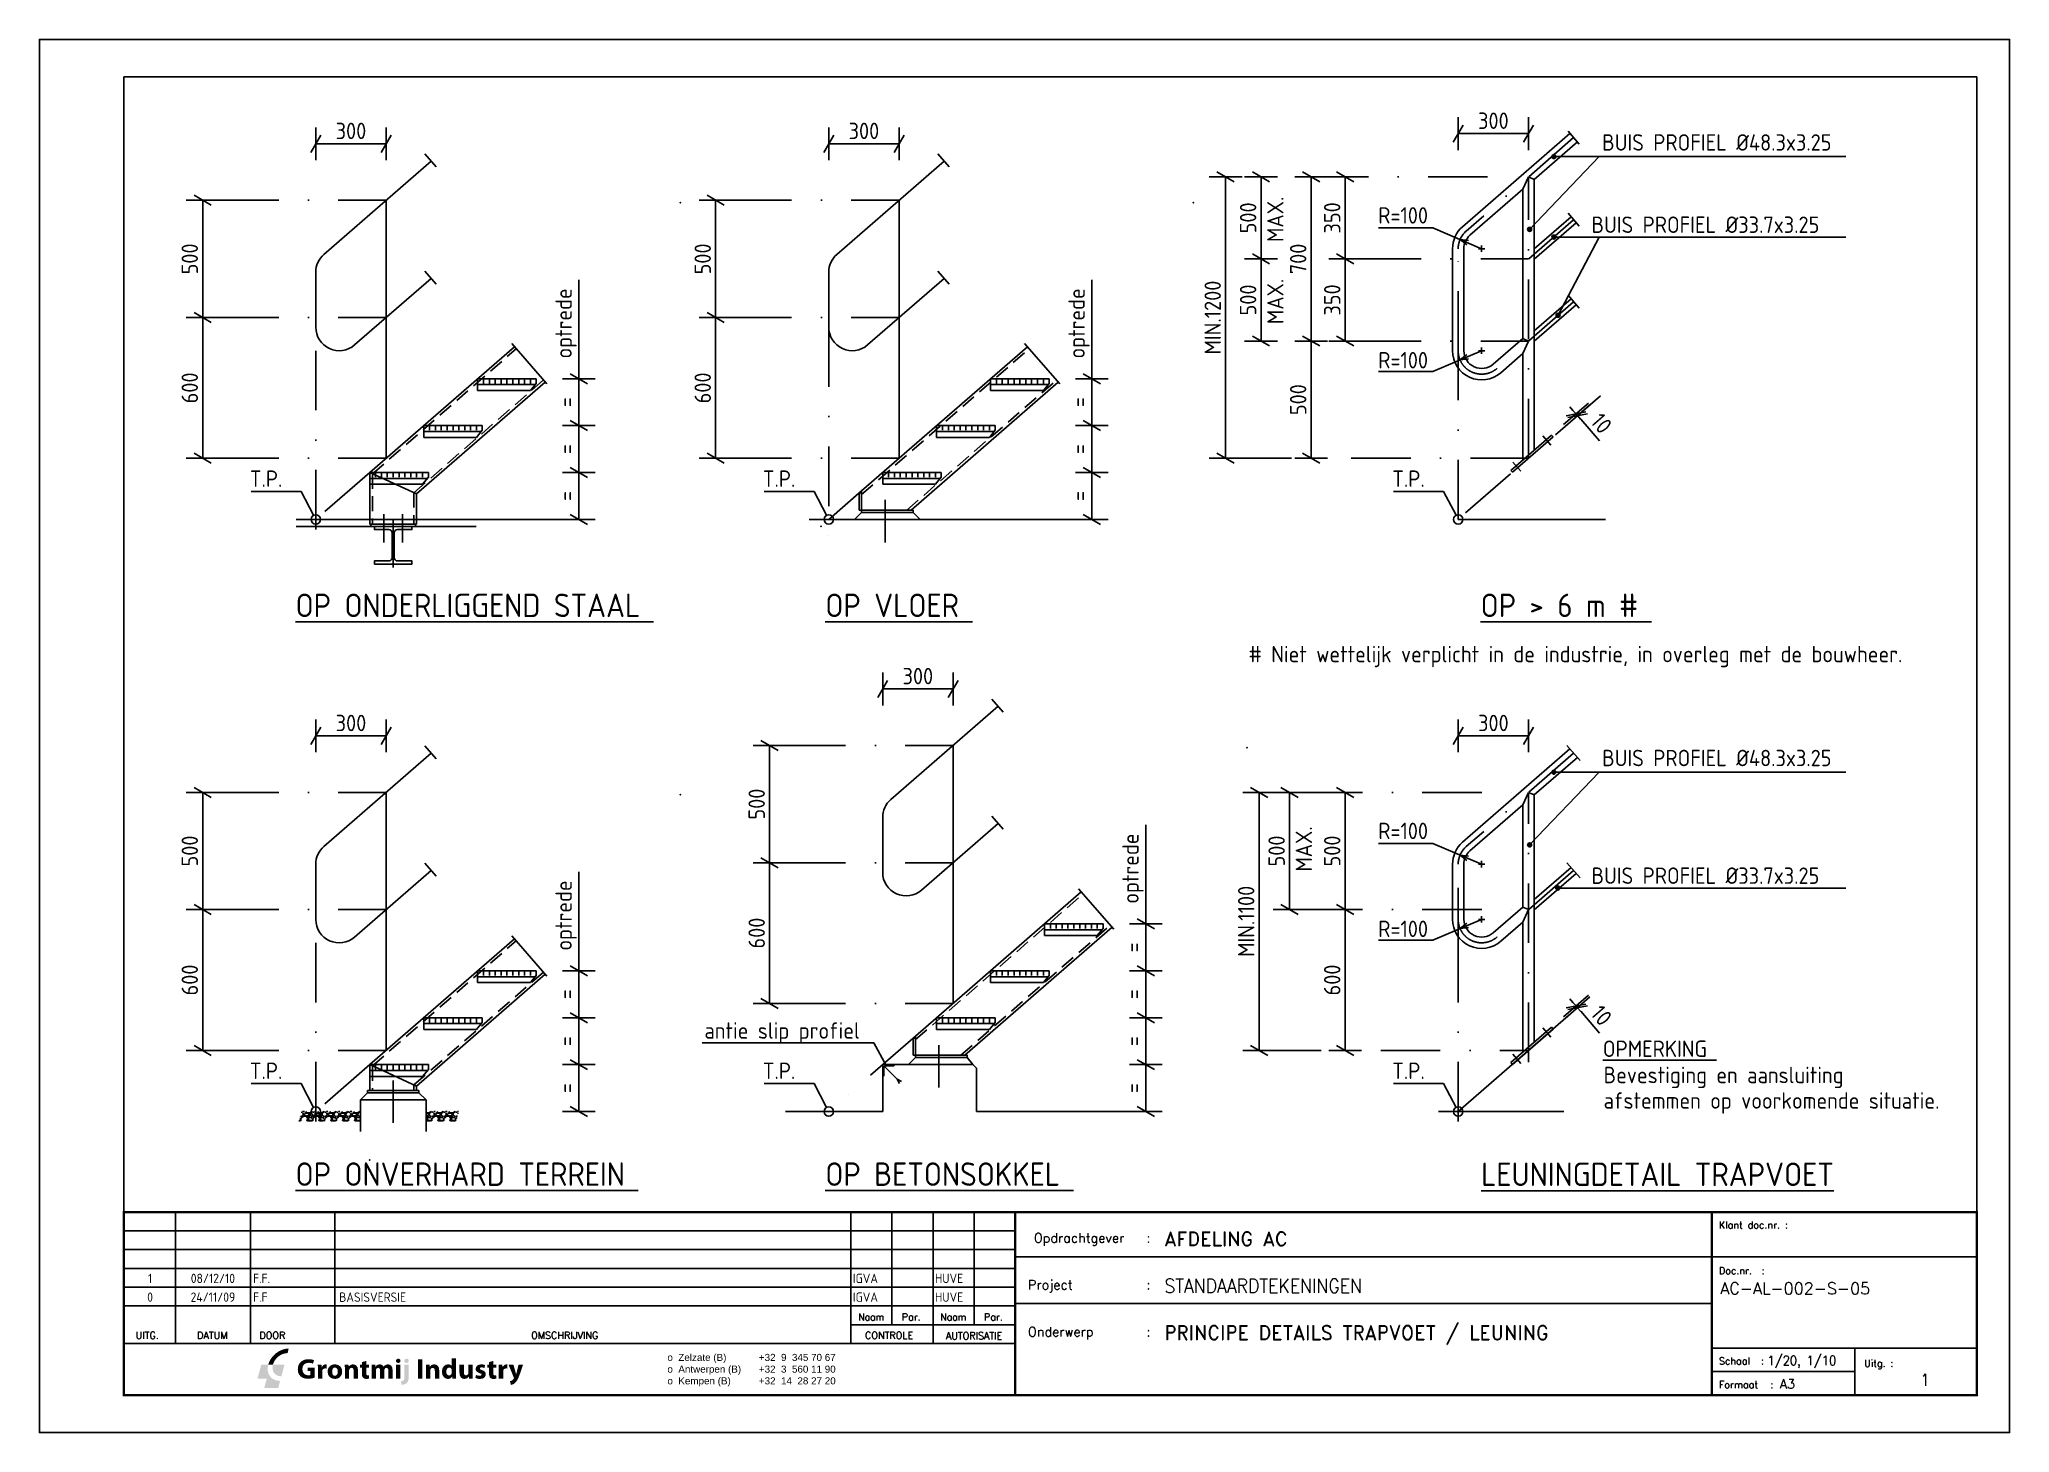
# Model space of a CAD drawing. Header units: millimetres. Extents: x 0 to 8400, y 0 to 5940.
import ezdxf
from ezdxf.enums import TextEntityAlignment as Align

# ---------------------------------------------------------------- set-up
doc = ezdxf.new("R2010")
doc.units = ezdxf.units.MM
doc.header["$LTSCALE"] = 20
for name, pattern in [('DASHDOT', [25.4, 12.7, -6.35, 0, -6.35]), ('DASHDOT2', [12.7, 6.35, -3.175, 0, -3.175]), ('HIDDEN2', [4.7625, 3.175, -1.5875])]:
    doc.linetypes.add(name, pattern=pattern)
for name, color, linetype in [('AC-0300-TEKST-35', 2, 'Continuous'), ('CONCRETE_FLOOR', 163, 'Continuous'), ('CONCRETE_FOUNDATION', 165, 'Continuous'), ('LAYER_1', 160, 'Continuous'), ('MQStrNode', 7, 'Continuous'), ('O-0000-algemeen-co-25', 7, 'Continuous'), ('S-0100-ASLIJN-dd-06', 1, 'DASHDOT'), ('S-0200-maat', 7, 'Continuous'), ('S-0300-TEKST-35', 2, 'Continuous'), ('S-0300-tekst-50', 6, 'Continuous'), ('S-2000-STAAL-ALG-co-25', 7, 'Continuous'), ('S-2020-STAAL-PROF-CO-25', 7, 'Continuous'), ('S-2030-staal-prstip-hi2-12', 3, 'HIDDEN2'), ('S-2040-staal-leun-dd2-70', 4, 'DASHDOT2'), ('S-2090-arcering-06', 1, 'Continuous'), ('TITEL', 7, 'Continuous')]:
    doc.layers.add(name, color=color, linetype=linetype)
doc.styles.add('ROMAND', font='romand')
doc.styles.get("Standard").update_dxf_attribs({"font": 'isocp.shx'})
doc.dimstyles.new('STIJL A', dxfattribs={"dimtxt": 70, "dimasz": 20, "dimexe": 50, "dimexo": 50, "dimgap": 20, "dimtad": 1, "dimdec": 0, "dimdsep": 46, "dimtxsty": 'Standard', "dimblk": 'MAATPUNT', "dimcen": 2.5, "dimse1": 1, "dimse2": 1, "dimclrt": 2, "dimadec": 0, "dimazin": 0, "dimtfac": 1, "dimtdec": 0, "dimtmove": 0, "dimatfit": 3, "dimldrblk": 'DOT', "dimfxl": 1, "dimtvp": 1, "dimarcsym": 0})
doc.dimstyles.new('STIJL C', dxfattribs={"dimtxt": 70, "dimasz": 60, "dimexe": 50, "dimexo": 50, "dimgap": 20, "dimtad": 1, "dimdec": 3, "dimlfac": 0.001, "dimzin": 1, "dimdsep": 46, "dimtxsty": 'Standard', "dimblk": 'NONE', "dimcen": 2.5, "dimclrt": 2, "dimadec": 0, "dimazin": 0, "dimtfac": 1, "dimtdec": 0, "dimtmove": 0, "dimatfit": 3, "dimldrblk": 'NONE', "dimfxl": 1, "dimtvp": 1, "dimarcsym": 0})

msp = doc.modelspace()

# ---------------------------------------------------------------- texts
at = {"layer": 'AC-0300-TEKST-35'}
msp.add_text('# Niet wettelijk verplicht in de industrie, in overleg met de bouwheer.', height=70, dxfattribs=at).set_placement((5155.5, 3284.2))
at = {"layer": 'S-0200-maat', "color": 2, "char_height": 70, "attachment_point": 9}
for insert in [(1035.8, 4032.1), (3222.8, 4032.1), (5906.5, 4032.1), (1035.8, 1507.7), (3222.8, 1507.7), (5906.5, 1507.7)]:
    msp.add_mtext('T.P.', dxfattribs=dict(at, insert=insert))
at = {"layer": 'S-0300-TEKST-35'}
for s, p in [('BUIS PROFIEL %%C48.3x3.25', (6662.9, 5465.7)), ('R=100', (5708.2, 5154.7)), ('BUIS PROFIEL %%C33.7x3.25', (6617.5, 5114.9)), ('R=100', (5708.2, 4537.3)), ('BUIS PROFIEL %%C48.3x3.25', (6662.9, 2841.2)), ('R=100', (5708.2, 2530.3)), ('BUIS PROFIEL %%C33.7x3.25', (6617.5, 2339.5)), ('R=100', (5708.2, 2112.8)), ('antie slip profiel', (2835.4, 1679.2)), ('%%UOPMERKING ', (6665.9, 1601.6)), ('Bevestiging en aansluiting ', (6669, 1489.7)), ('afstemmen op voorkomende situatie.', (6669, 1380.8))]:
    msp.add_text(s, height=70, dxfattribs=at).set_placement(p)
for s, p in [('MAX.', (5304.5, 5076.2)), ('optrede', (2270, 4579.4)), ('optrede', (4457, 4579.4)), ('MAX.', (5304.5, 4726.2)), ('optrede', (4687, 2255)), ('MAX.', (5426, 2391.7)), ('optrede', (2270, 2055))]:
    msp.add_text(s, height=70, rotation=90, dxfattribs=at).set_placement(p)
at = {"layer": 'S-0300-tekst-50'}
for s, p in [('%%UOP ONDERLIGGEND STAAL ', (1092.1, 3477)), ('%%UOP VLOER ', (3350.8, 3477)), ('%%UOP > 6 m # ', (6144.7, 3477)), ('%%UOP ONVERHARD TERREIN ', (1092.1, 1052)), ('%%UOP BETONSOKKEL ', (3350.8, 1052)), ('%%ULEUNINGDETAIL TRAPVOET', (6147.2, 1051.2))]:
    msp.add_text(s, height=100, dxfattribs=at).set_placement(p)

# ---------------------------------------------------------------- blocks, each defined once
blk = doc.blocks.new('A3')
at = {"color": 7}
blk.add_lwpolyline([(0, 0), (420, 0), (420, 297), (0, 297)], close=True, dxfattribs=at)
at = {"color": 4}
blk.add_lwpolyline([(18, 289), (413, 289), (413, 8), (18, 8)], close=True, dxfattribs=at)
blk = doc.blocks.new('BLOK1')
at = {"layer": 'LAYER_1', "lineweight": 0}
h = blk.add_hatch(color=12, dxfattribs=at)
h.dxf.hatch_style = 2
edge = h.paths.add_edge_path()
edge.add_spline(control_points=[(6.7, 14.9), (8.2, 20.6), (14.1, 25.2), (19.8, 25.2), (19.8, 25.2), (19.1, 22.3), (19.1, 22.3), (15, 22.3), (10.8, 19), (9.7, 14.9), (9.7, 14.9), (6.7, 14.9), (6.7, 14.9), (6.7, 14.9), (6.7, 14.9), (6.7, 14.9)], knot_values=[0, 0, 0, 0, 1, 1, 1, 2, 2, 2, 3, 3, 3, 4, 4, 4, 5, 5, 5, 5], degree=3, periodic=0)
h = blk.add_hatch(color=156, dxfattribs=at)
h.dxf.hatch_style = 2
edge = h.paths.add_edge_path()
edge.add_spline(control_points=[(17.1, 14.9), (17.1, 14.9), (15.1, 7.5), (15.1, 7.5), (11, 7.5), (8.6, 10.8), (9.7, 14.9), (9.7, 14.9), (17.1, 14.9), (17.1, 14.9)], knot_values=[0, 0, 0, 0, 1, 1, 1, 2, 2, 2, 3, 3, 3, 3], degree=3, periodic=0)
edge = h.paths.add_edge_path()
edge.add_spline(control_points=[(6.7, 14.9), (5.2, 9.2), (8.6, 4.5), (14.3, 4.5), (14.3, 4.5), (13.1, 0.1), (13.1, 0.1), (13.1, 0.1), (4.2, 0.1), (4.2, 0.1), (4.2, 0.1), (5.8, 6), (5.8, 6), (5.8, 6), (-0.1, 6), (-0.1, 6), (-0.1, 6), (2.3, 14.9), (2.3, 14.9), (2.3, 14.9), (6.7, 14.9), (6.7, 14.9), (6.7, 14.9), (6.7, 14.9), (6.7, 14.9)], knot_values=[0, 0, 0, 0, 1, 1, 1, 2, 2, 2, 3, 3, 3, 4, 4, 4, 5, 5, 5, 6, 6, 6, 7, 7, 7, 8, 8, 8, 8], degree=3, periodic=0)
h = blk.add_hatch(color=156, dxfattribs=at)
h.dxf.hatch_style = 2
edge = h.paths.add_edge_path()
edge.add_spline(control_points=[(36.3, 6.6), (35.5, 6.3), (33.8, 5.9), (32.2, 5.9), (30, 5.9), (28.4, 6.5), (27.3, 7.5), (26.2, 8.6), (25.5, 10.2), (25.6, 12), (25.6, 16), (28.5, 18.4), (32.5, 18.4), (34.1, 18.4), (35.3, 18), (35.9, 17.8), (35.9, 17.8), (35.3, 15.5), (35.3, 15.5), (34.7, 15.8), (33.8, 16.1), (32.5, 16.1), (30.2, 16.1), (28.5, 14.8), (28.5, 12.1), (28.5, 9.6), (30, 8.1), (32.3, 8.1), (32.9, 8.1), (33.4, 8.2), (33.6, 8.3), (33.6, 8.3), (33.6, 10.9), (33.6, 10.9), (33.6, 10.9), (31.8, 10.9), (31.8, 10.9), (31.8, 10.9), (31.8, 13), (31.8, 13), (31.8, 13), (36.3, 13), (36.3, 13), (36.3, 13), (36.3, 6.6), (36.3, 6.6)], knot_values=[0, 0, 0, 0, 1, 1, 1, 2, 2, 2, 3, 3, 3, 4, 4, 4, 5, 5, 5, 6, 6, 6, 7, 7, 7, 8, 8, 8, 9, 9, 9, 10, 10, 10, 11, 11, 11, 12, 12, 12, 13, 13, 13, 14, 14, 14, 15, 15, 15, 15], degree=3, periodic=0)
h = blk.add_hatch(color=156, dxfattribs=at)
h.dxf.hatch_style = 2
edge = h.paths.add_edge_path()
edge.add_spline(control_points=[(38.4, 12), (38.4, 13.3), (38.4, 14.1), (38.3, 14.9), (38.3, 14.9), (40.7, 14.9), (40.7, 14.9), (40.7, 14.9), (40.8, 13.2), (40.8, 13.2), (40.8, 13.2), (40.9, 13.2), (40.9, 13.2), (41.3, 14.5), (42.4, 15.1), (43.3, 15.1), (43.5, 15.1), (43.7, 15.1), (43.9, 15), (43.9, 15), (43.9, 12.4), (43.9, 12.4), (43.7, 12.5), (43.4, 12.5), (43.1, 12.5), (42.1, 12.5), (41.4, 12), (41.2, 11.1), (41.2, 11), (41.2, 10.7), (41.2, 10.5), (41.2, 10.5), (41.2, 6), (41.2, 6), (41.2, 6), (38.4, 6), (38.4, 6), (38.4, 6), (38.4, 12), (38.4, 12)], knot_values=[0, 0, 0, 0, 1, 1, 1, 2, 2, 2, 3, 3, 3, 4, 4, 4, 5, 5, 5, 6, 6, 6, 7, 7, 7, 8, 8, 8, 9, 9, 9, 10, 10, 10, 11, 11, 11, 12, 12, 12, 13, 13, 13, 13], degree=3, periodic=0)
h = blk.add_hatch(color=156, dxfattribs=at)
edge = h.paths.add_edge_path(flags=16)
edge.add_spline(control_points=[(47.5, 10.5), (47.5, 8.9), (48.1, 7.8), (49.3, 7.8), (50.4, 7.8), (51.1, 8.9), (51.1, 10.5), (51.1, 11.8), (50.5, 13.1), (49.3, 13.1), (48, 13.1), (47.5, 11.8), (47.5, 10.5)], knot_values=[0, 0, 0, 0, 1, 1, 1, 2, 2, 2, 3, 3, 3, 4, 4, 4, 4], degree=3, periodic=0)
edge = h.paths.add_edge_path()
edge.add_spline(control_points=[(53.9, 10.6), (53.9, 7.3), (51.6, 5.8), (49.2, 5.8), (46.6, 5.8), (44.6, 7.5), (44.6, 10.4), (44.6, 13.2), (46.5, 15.1), (49.4, 15.1), (52.1, 15.1), (53.9, 13.2), (53.9, 10.6)], knot_values=[0, 0, 0, 0, 1, 1, 1, 2, 2, 2, 3, 3, 3, 4, 4, 4, 4], degree=3, periodic=0)
h = blk.add_hatch(color=156, dxfattribs=at)
h.dxf.hatch_style = 2
edge = h.paths.add_edge_path()
edge.add_spline(control_points=[(55.6, 12.1), (55.6, 13.2), (55.6, 14.1), (55.5, 14.9), (55.5, 14.9), (57.9, 14.9), (57.9, 14.9), (57.9, 14.9), (58, 13.7), (58, 13.7), (58, 13.7), (58.1, 13.7), (58.1, 13.7), (58.5, 14.2), (59.4, 15.1), (60.8, 15.1), (62.6, 15.1), (64, 13.9), (64, 11.3), (64, 11.3), (64, 6), (64, 6), (64, 6), (61.2, 6), (61.2, 6), (61.2, 6), (61.2, 10.9), (61.2, 10.9), (61.2, 12.1), (60.8, 12.9), (59.8, 12.9), (59.1, 12.9), (58.6, 12.3), (58.5, 11.8), (58.4, 11.6), (58.3, 11.4), (58.3, 11.1), (58.3, 11.1), (58.3, 6), (58.3, 6), (58.3, 6), (55.6, 6), (55.6, 6), (55.6, 6), (55.6, 12.1), (55.6, 12.1)], knot_values=[0, 0, 0, 0, 1, 1, 1, 2, 2, 2, 3, 3, 3, 4, 4, 4, 5, 5, 5, 6, 6, 6, 7, 7, 7, 8, 8, 8, 9, 9, 9, 10, 10, 10, 11, 11, 11, 12, 12, 12, 13, 13, 13, 14, 14, 14, 15, 15, 15, 15], degree=3, periodic=0)
h = blk.add_hatch(color=156, dxfattribs=at)
h.dxf.hatch_style = 2
edge = h.paths.add_edge_path()
edge.add_spline(control_points=[(69.2, 17.3), (69.2, 17.3), (69.2, 14.9), (69.2, 14.9), (69.2, 14.9), (71.1, 14.9), (71.1, 14.9), (71.1, 14.9), (71.1, 12.9), (71.1, 12.9), (71.1, 12.9), (69.2, 12.9), (69.2, 12.9), (69.2, 12.9), (69.2, 9.6), (69.2, 9.6), (69.2, 8.6), (69.4, 8.1), (70.3, 8.1), (70.6, 8.1), (70.8, 8.1), (71.1, 8.2), (71.1, 8.2), (71.1, 6.1), (71.1, 6.1), (70.7, 5.9), (70.1, 5.8), (69.3, 5.8), (68.4, 5.8), (67.7, 6.2), (67.2, 6.6), (66.7, 7.1), (66.5, 8), (66.5, 9.2), (66.5, 9.2), (66.5, 12.9), (66.5, 12.9), (66.5, 12.9), (65.3, 12.9), (65.3, 12.9), (65.3, 12.9), (65.3, 14.9), (65.3, 14.9), (65.3, 14.9), (66.5, 14.9), (66.5, 14.9), (66.5, 14.9), (66.5, 16.5), (66.5, 16.5), (66.5, 16.5), (69.2, 17.3), (69.2, 17.3)], knot_values=[0, 0, 0, 0, 1, 1, 1, 2, 2, 2, 3, 3, 3, 4, 4, 4, 5, 5, 5, 6, 6, 6, 7, 7, 7, 8, 8, 8, 9, 9, 9, 10, 10, 10, 11, 11, 11, 12, 12, 12, 13, 13, 13, 14, 14, 14, 15, 15, 15, 16, 16, 16, 17, 17, 17, 17], degree=3, periodic=0)
h = blk.add_hatch(color=156, dxfattribs=at)
h.dxf.hatch_style = 2
edge = h.paths.add_edge_path()
edge.add_spline(control_points=[(72.7, 12.1), (72.7, 13.2), (72.7, 14.1), (72.7, 14.9), (72.7, 14.9), (75, 14.9), (75, 14.9), (75, 14.9), (75.1, 13.7), (75.1, 13.7), (75.1, 13.7), (75.2, 13.7), (75.2, 13.7), (75.5, 14.2), (76.3, 15.1), (77.8, 15.1), (79, 15.1), (79.9, 14.5), (80.3, 13.6), (80.3, 13.6), (80.3, 13.6), (80.3, 13.6), (80.6, 14), (81, 14.4), (81.4, 14.6), (81.9, 14.9), (82.5, 15.1), (83.1, 15.1), (84.8, 15.1), (86.1, 13.9), (86.1, 11.2), (86.1, 11.2), (86.1, 6), (86.1, 6), (86.1, 6), (83.4, 6), (83.4, 6), (83.4, 6), (83.4, 10.8), (83.4, 10.8), (83.4, 12.1), (83, 12.9), (82.1, 12.9), (81.5, 12.9), (81, 12.4), (80.9, 11.9), (80.8, 11.7), (80.7, 11.4), (80.7, 11.2), (80.7, 11.2), (80.7, 6), (80.7, 6), (80.7, 6), (78.1, 6), (78.1, 6), (78.1, 6), (78.1, 11), (78.1, 11), (78.1, 12.1), (77.7, 12.9), (76.8, 12.9), (76.1, 12.9), (75.7, 12.3), (75.5, 11.9), (75.4, 11.7), (75.4, 11.4), (75.4, 11.2), (75.4, 11.2), (75.4, 6), (75.4, 6), (75.4, 6), (72.7, 6), (72.7, 6), (72.7, 6), (72.7, 12.1), (72.7, 12.1)], knot_values=[0, 0, 0, 0, 1, 1, 1, 2, 2, 2, 3, 3, 3, 4, 4, 4, 5, 5, 5, 6, 6, 6, 7, 7, 7, 8, 8, 8, 9, 9, 9, 10, 10, 10, 11, 11, 11, 12, 12, 12, 13, 13, 13, 14, 14, 14, 15, 15, 15, 16, 16, 16, 17, 17, 17, 18, 18, 18, 19, 19, 19, 20, 20, 20, 21, 21, 21, 22, 22, 22, 23, 23, 23, 24, 24, 24, 25, 25, 25, 25], degree=3, periodic=0)
h = blk.add_hatch(color=156, dxfattribs=at)
h.dxf.hatch_style = 2
edge = h.paths.add_edge_path()
edge.add_spline(control_points=[(88.3, 6), (88.3, 6), (88.3, 14.9), (88.3, 14.9), (88.3, 14.9), (91, 14.9), (91, 14.9), (91, 14.9), (91, 6), (91, 6), (91, 6), (88.3, 6), (88.3, 6)], knot_values=[0, 0, 0, 0, 1, 1, 1, 2, 2, 2, 3, 3, 3, 4, 4, 4, 4], degree=3, periodic=0)
edge = h.paths.add_edge_path()
edge.add_spline(control_points=[(91.1, 17.3), (91.1, 16.6), (90.6, 16), (89.6, 16), (88.8, 16), (88.2, 16.6), (88.2, 17.3), (88.2, 18.1), (88.8, 18.7), (89.7, 18.7), (90.6, 18.7), (91.1, 18.1), (91.1, 17.3)], knot_values=[0, 0, 0, 0, 1, 1, 1, 2, 2, 2, 3, 3, 3, 4, 4, 4, 4], degree=3, periodic=0)
h = blk.add_hatch(color=156, dxfattribs=at)
h.dxf.hatch_style = 2
edge = h.paths.add_edge_path()
edge.add_spline(control_points=[(96.4, 17.3), (96.4, 16.6), (95.9, 16), (94.9, 16), (94.1, 16), (93.5, 16.6), (93.5, 17.3), (93.5, 18.1), (94.1, 18.7), (95, 18.7), (95.9, 18.7), (96.4, 18.1), (96.4, 17.3)], knot_values=[0, 0, 0, 0, 1, 1, 1, 2, 2, 2, 3, 3, 3, 4, 4, 4, 4], degree=3, periodic=0)
edge = h.paths.add_edge_path()
edge.add_spline(control_points=[(91.4, 4.3), (92.1, 4.3), (92.7, 4.5), (93, 4.9), (93.4, 5.3), (93.6, 6), (93.6, 7.7), (93.6, 7.7), (93.6, 14.9), (93.6, 14.9), (93.6, 14.9), (96.4, 14.9), (96.4, 14.9), (96.4, 14.9), (96.4, 7.1), (96.4, 7.1), (96.4, 5.2), (95.9, 4), (95.1, 3.2), (94.3, 2.5), (93, 2.1), (91.7, 2.1), (91.7, 2.1), (91.4, 4.3), (91.4, 4.3)], knot_values=[0, 0, 0, 0, 1, 1, 1, 2, 2, 2, 3, 3, 3, 4, 4, 4, 5, 5, 5, 6, 6, 6, 7, 7, 7, 8, 8, 8, 8], degree=3, periodic=0)
h = blk.add_hatch(color=156, dxfattribs=at)
h.dxf.hatch_style = 2
edge = h.paths.add_edge_path()
edge.add_spline(control_points=[(105, 18.2), (105, 18.2), (105, 6), (105, 6), (105, 6), (102.3, 6), (102.3, 6), (102.3, 6), (102.3, 18.2), (102.3, 18.2), (102.3, 18.2), (105, 18.2), (105, 18.2)], knot_values=[0, 0, 0, 0, 1, 1, 1, 2, 2, 2, 3, 3, 3, 4, 4, 4, 4], degree=3, periodic=0)
h = blk.add_hatch(color=156, dxfattribs=at)
h.dxf.hatch_style = 2
edge = h.paths.add_edge_path()
edge.add_spline(control_points=[(107.4, 12.1), (107.4, 13.2), (107.3, 14.1), (107.3, 14.9), (107.3, 14.9), (109.7, 14.9), (109.7, 14.9), (109.7, 14.9), (109.8, 13.7), (109.8, 13.7), (109.8, 13.7), (109.9, 13.7), (109.9, 13.7), (110.2, 14.2), (111.1, 15.1), (112.6, 15.1), (114.4, 15.1), (115.8, 13.9), (115.8, 11.3), (115.8, 11.3), (115.8, 6), (115.8, 6), (115.8, 6), (113, 6), (113, 6), (113, 6), (113, 10.9), (113, 10.9), (113, 12.1), (112.6, 12.9), (111.6, 12.9), (110.9, 12.9), (110.4, 12.3), (110.2, 11.8), (110.2, 11.6), (110.1, 11.4), (110.1, 11.1), (110.1, 11.1), (110.1, 6), (110.1, 6), (110.1, 6), (107.4, 6), (107.4, 6), (107.4, 6), (107.4, 12.1), (107.4, 12.1)], knot_values=[0, 0, 0, 0, 1, 1, 1, 2, 2, 2, 3, 3, 3, 4, 4, 4, 5, 5, 5, 6, 6, 6, 7, 7, 7, 8, 8, 8, 9, 9, 9, 10, 10, 10, 11, 11, 11, 12, 12, 12, 13, 13, 13, 14, 14, 14, 15, 15, 15, 15], degree=3, periodic=0)
h = blk.add_hatch(color=156, dxfattribs=at)
edge = h.paths.add_edge_path(flags=16)
edge.add_spline(control_points=[(123.8, 11.1), (123.8, 11.3), (123.8, 11.5), (123.8, 11.6), (123.6, 12.4), (123, 13), (122.2, 13), (120.9, 13), (120.3, 11.9), (120.3, 10.5), (120.3, 9), (121, 8), (122.1, 8), (122.9, 8), (123.6, 8.6), (123.7, 9.3), (123.8, 9.5), (123.8, 9.7), (123.8, 10), (123.8, 10), (123.8, 11.1), (123.8, 11.1)], knot_values=[0, 0, 0, 0, 1, 1, 1, 2, 2, 2, 3, 3, 3, 4, 4, 4, 5, 5, 5, 6, 6, 6, 7, 7, 7, 7], degree=3, periodic=0)
edge = h.paths.add_edge_path()
edge.add_spline(control_points=[(126.6, 18.9), (126.6, 18.9), (126.6, 8.7), (126.6, 8.7), (126.6, 7.7), (126.6, 6.6), (126.6, 6), (126.6, 6), (124.2, 6), (124.2, 6), (124.2, 6), (124.1, 7.3), (124.1, 7.3), (124.1, 7.3), (124, 7.3), (124, 7.3), (123.5, 6.3), (122.4, 5.8), (121.3, 5.8), (119.2, 5.8), (117.5, 7.6), (117.5, 10.4), (117.5, 13.4), (119.3, 15.1), (121.4, 15.1), (122.5, 15.1), (123.4, 14.7), (123.8, 14.1), (123.8, 14.1), (123.8, 14.1), (123.8, 14.1), (123.8, 14.1), (123.8, 18.9), (123.8, 18.9), (123.8, 18.9), (126.6, 18.9), (126.6, 18.9)], knot_values=[0, 0, 0, 0, 1, 1, 1, 2, 2, 2, 3, 3, 3, 4, 4, 4, 5, 5, 5, 6, 6, 6, 7, 7, 7, 8, 8, 8, 9, 9, 9, 10, 10, 10, 11, 11, 11, 12, 12, 12, 12], degree=3, periodic=0)
h = blk.add_hatch(color=156, dxfattribs=at)
h.dxf.hatch_style = 2
edge = h.paths.add_edge_path()
edge.add_spline(control_points=[(137.1, 8.9), (137.1, 7.7), (137.1, 6.8), (137.2, 6), (137.2, 6), (134.8, 6), (134.8, 6), (134.8, 6), (134.7, 7.3), (134.7, 7.3), (134.7, 7.3), (134.6, 7.3), (134.6, 7.3), (134.3, 6.7), (133.4, 5.8), (131.8, 5.8), (130.1, 5.8), (128.7, 7), (128.7, 9.7), (128.7, 9.7), (128.7, 14.9), (128.7, 14.9), (128.7, 14.9), (131.5, 14.9), (131.5, 14.9), (131.5, 14.9), (131.5, 10.1), (131.5, 10.1), (131.5, 8.8), (131.9, 8.1), (132.9, 8.1), (133.6, 8.1), (134.1, 8.6), (134.3, 9), (134.3, 9.2), (134.3, 9.4), (134.3, 9.6), (134.3, 9.6), (134.3, 14.9), (134.3, 14.9), (134.3, 14.9), (137.1, 14.9), (137.1, 14.9), (137.1, 14.9), (137.1, 8.9), (137.1, 8.9)], knot_values=[0, 0, 0, 0, 1, 1, 1, 2, 2, 2, 3, 3, 3, 4, 4, 4, 5, 5, 5, 6, 6, 6, 7, 7, 7, 8, 8, 8, 9, 9, 9, 10, 10, 10, 11, 11, 11, 12, 12, 12, 13, 13, 13, 14, 14, 14, 15, 15, 15, 15], degree=3, periodic=0)
h = blk.add_hatch(color=156, dxfattribs=at)
h.dxf.hatch_style = 2
edge = h.paths.add_edge_path()
edge.add_spline(control_points=[(139.3, 8.4), (139.8, 8.1), (140.9, 7.8), (141.7, 7.8), (142.5, 7.8), (142.8, 8.1), (142.8, 8.5), (142.8, 9), (142.6, 9.2), (141.5, 9.5), (139.7, 10.1), (139, 11.1), (139, 12.2), (139, 13.8), (140.4, 15.1), (142.6, 15.1), (143.7, 15.1), (144.6, 14.8), (145.1, 14.6), (145.1, 14.6), (144.6, 12.7), (144.6, 12.7), (144.2, 12.9), (143.5, 13.2), (142.7, 13.2), (142.1, 13.2), (141.7, 12.9), (141.7, 12.5), (141.7, 12), (142, 11.8), (143.1, 11.4), (144.8, 10.9), (145.5, 10), (145.5, 8.7), (145.5, 7.1), (144.2, 5.8), (141.7, 5.8), (140.5, 5.8), (139.5, 6.1), (138.8, 6.5), (138.8, 6.5), (139.3, 8.4), (139.3, 8.4)], knot_values=[0, 0, 0, 0, 1, 1, 1, 2, 2, 2, 3, 3, 3, 4, 4, 4, 5, 5, 5, 6, 6, 6, 7, 7, 7, 8, 8, 8, 9, 9, 9, 10, 10, 10, 11, 11, 11, 12, 12, 12, 13, 13, 13, 14, 14, 14, 14], degree=3, periodic=0)
h = blk.add_hatch(color=156, dxfattribs=at)
h.dxf.hatch_style = 2
edge = h.paths.add_edge_path()
edge.add_spline(control_points=[(150.2, 17.3), (150.2, 17.3), (150.2, 14.9), (150.2, 14.9), (150.2, 14.9), (152.2, 14.9), (152.2, 14.9), (152.2, 14.9), (152.2, 12.9), (152.2, 12.9), (152.2, 12.9), (150.2, 12.9), (150.2, 12.9), (150.2, 12.9), (150.2, 9.6), (150.2, 9.6), (150.2, 8.6), (150.5, 8.1), (151.3, 8.1), (151.7, 8.1), (151.9, 8.1), (152.1, 8.2), (152.1, 8.2), (152.2, 6.1), (152.2, 6.1), (151.8, 5.9), (151.2, 5.8), (150.4, 5.8), (149.5, 5.8), (148.7, 6.2), (148.3, 6.6), (147.8, 7.1), (147.6, 8), (147.6, 9.2), (147.6, 9.2), (147.6, 12.9), (147.6, 12.9), (147.6, 12.9), (146.4, 12.9), (146.4, 12.9), (146.4, 12.9), (146.4, 14.9), (146.4, 14.9), (146.4, 14.9), (147.6, 14.9), (147.6, 14.9), (147.6, 14.9), (147.6, 16.5), (147.6, 16.5), (147.6, 16.5), (150.2, 17.3), (150.2, 17.3)], knot_values=[0, 0, 0, 0, 1, 1, 1, 2, 2, 2, 3, 3, 3, 4, 4, 4, 5, 5, 5, 6, 6, 6, 7, 7, 7, 8, 8, 8, 9, 9, 9, 10, 10, 10, 11, 11, 11, 12, 12, 12, 13, 13, 13, 14, 14, 14, 15, 15, 15, 16, 16, 16, 17, 17, 17, 17], degree=3, periodic=0)
h = blk.add_hatch(color=156, dxfattribs=at)
h.dxf.hatch_style = 2
edge = h.paths.add_edge_path()
edge.add_spline(control_points=[(153.8, 12), (153.8, 13.3), (153.8, 14.1), (153.7, 14.9), (153.7, 14.9), (156.1, 14.9), (156.1, 14.9), (156.1, 14.9), (156.2, 13.2), (156.2, 13.2), (156.2, 13.2), (156.3, 13.2), (156.3, 13.2), (156.7, 14.5), (157.8, 15.1), (158.7, 15.1), (158.9, 15.1), (159, 15.1), (159.2, 15), (159.2, 15), (159.2, 12.4), (159.2, 12.4), (159, 12.5), (158.8, 12.5), (158.5, 12.5), (157.5, 12.5), (156.8, 12), (156.6, 11.1), (156.6, 11), (156.6, 10.7), (156.6, 10.5), (156.6, 10.5), (156.6, 6), (156.6, 6), (156.6, 6), (153.8, 6), (153.8, 6), (153.8, 6), (153.8, 12), (153.8, 12)], knot_values=[0, 0, 0, 0, 1, 1, 1, 2, 2, 2, 3, 3, 3, 4, 4, 4, 5, 5, 5, 6, 6, 6, 7, 7, 7, 8, 8, 8, 9, 9, 9, 10, 10, 10, 11, 11, 11, 12, 12, 12, 13, 13, 13, 13], degree=3, periodic=0)
h = blk.add_hatch(color=156, dxfattribs=at)
h.dxf.hatch_style = 2
edge = h.paths.add_edge_path()
edge.add_spline(control_points=[(163.1, 14.9), (163.1, 14.9), (164.4, 10.5), (164.4, 10.5), (164.5, 10), (164.7, 9.4), (164.8, 8.9), (164.8, 8.9), (164.9, 8.9), (164.9, 8.9), (165, 9.4), (165.2, 10), (165.3, 10.5), (165.3, 10.5), (166.4, 14.9), (166.4, 14.9), (166.4, 14.9), (169.3, 14.9), (169.3, 14.9), (169.3, 14.9), (167.3, 9.1), (167.3, 9.1), (166, 5.5), (165.1, 4.1), (164.1, 3.2), (163.2, 2.4), (162.2, 2.1), (161.5, 2), (161.5, 2), (160.9, 4.4), (160.9, 4.4), (161.2, 4.4), (161.7, 4.6), (162.1, 4.8), (162.5, 5.1), (163, 5.5), (163.2, 5.9), (163.3, 6.1), (163.4, 6.2), (163.4, 6.3), (163.4, 6.4), (163.4, 6.6), (163.3, 6.8), (163.3, 6.8), (160, 14.9), (160, 14.9), (160, 14.9), (163.1, 14.9), (163.1, 14.9)], knot_values=[0, 0, 0, 0, 1, 1, 1, 2, 2, 2, 3, 3, 3, 4, 4, 4, 5, 5, 5, 6, 6, 6, 7, 7, 7, 8, 8, 8, 9, 9, 9, 10, 10, 10, 11, 11, 11, 12, 12, 12, 13, 13, 13, 14, 14, 14, 15, 15, 15, 16, 16, 16, 16], degree=3, periodic=0)
blk = doc.blocks.new('Logo Grontmij Industry')
blk.add_blockref('BLOK1', (0, 0))
blk = doc.blocks.new('TH-GI-A3-N')
at = {"layer": 'TITEL'}
for p, q in [((11, 11), (11, 39)), ((27, 11), (27, 39)), ((45, 11), (45, 39)), ((155, 11), (155, 39)), ((163.75, 15), (163.75, 39)), ((172.5, 11), (172.5, 39)), ((181.25, 15), (181.25, 39)), ((0, 35), (190, 35)), ((0, 31), (190, 31)), ((190, 29.5), (395, 29.5)), ((190, 27), (0, 27)), ((0, 23), (190, 23)), ((190, 19), (0, 19)), ((190, 19.5), (338.5, 19.5)), ((172.5, 15), (155, 15)), ((190, 15), (172.5, 15)), ((190, 11), (0, 11)), ((338.5, 10), (395, 10)), ((369, 0), (369, 10)), ((369, 5), (338.5, 5))]:
    blk.add_line(p, q, dxfattribs=at)
at = {"layer": 'TITEL', "const_width": 0.5}
blk.add_lwpolyline([(395, 0), (0, 0), (0, 39), (395, 39)], close=True, dxfattribs=at)
for points in [[(190, 39), (190, 0)], [(338.5, 0), (338.5, 39)]]:
    blk.add_lwpolyline(points, dxfattribs=at)
at = {"layer": 'TITEL', "xscale": 0.3342401487458133, "yscale": 0.3342401487458213, "zscale": 0.3342401487458221}
blk.add_blockref('Logo Grontmij Industry', (28.53, 1.5), dxfattribs=at)
at = {"char_height": 1.5, "attachment_point": 1}
for s, insert, width in [('{\\fArial|b0|i0|c0|p34;o  Zelzate (B)}', (115.88, 8.78), 15.62), ('{\\fArial|b0|i0|c0|p34;+32  9  345 70 67}', (135.38, 8.78), 19.12), ('{\\fArial|b0|i0|c0|p34;o  Antwerpen (B)}', (115.88, 6.28), 15.62), ('{\\fArial|b0|i0|c0|p34;+32  3  560 11 90}', (135.38, 6.28), 19.12), ('{\\fArial|b0|i0|c0|p34;o  Kempen (B)}', (115.88, 3.78), 15.62), ('{\\fArial|b0|i0|c0|p34;+32  14  28 27 20}', (135.38, 3.78), 19.12)]:
    blk.add_mtext(s, dxfattribs=dict(at, insert=insert, width=width))
for tag, p in [('UITGAVE', (5.59, 35.88)), ('DATUM', (18.98, 35.88)), ('UITGAVE', (5.59, 31.88)), ('DATUM', (18.98, 31.88)), ('UITGAVE', (5.59, 27.88)), ('DATUM', (18.98, 27.88)), ('UITGAVE', (5.59, 23.88)), ('DATUM', (18.98, 23.88)), ('UITGAVE', (5.59, 19.88)), ('DATUM', (18.98, 19.88))]:
    blk.add_attdef(tag, text='', height=2).set_placement(p, align=Align.CENTER)
for tag, p in [('DOOR', (27.54, 35.88)), ('OMSCHRIJVING', (45.91, 35.88)), ('CONTNAAM', (155.42, 35.88)), ('AUTNAAM', (172.92, 35.88)), ('DOOR', (27.54, 31.88)), ('OMSCHRIJVING', (45.91, 31.88)), ('CONTNAAM', (155.42, 31.88)), ('AUTNAAM', (172.92, 31.88)), ('DOOR', (27.54, 27.88)), ('OMSCHRIJVING', (45.91, 27.88)), ('CONTNAAM', (155.42, 27.88)), ('AUTNAAM', (172.92, 27.88)), ('DOOR', (27.54, 23.88)), ('OMSCHRIJVING', (45.91, 23.88)), ('CONTNAAM', (155.42, 23.88)), ('AUTNAAM', (172.92, 23.88)), ('DOOR', (27.54, 19.88)), ('OMSCHRIJVING', (45.91, 19.88)), ('CONTNAAM', (155.42, 19.88)), ('AUTNAAM', (172.92, 19.88))]:
    blk.add_attdef(tag, p, '', height=2)
at = {"color": 5, "style": 'ROMAND'}
for tag, p, height in [('OPDRACHTGEVER', (221.83, 31.8), 3), ('DOCNRKLANT.', (340.33, 31), 2.5), ('DOCNR.', (340.33, 21.49), 2.5), ('ONDERW1', (221.83, 11.8), 3), ('ONDERW2', (221.83, 6.13), 3)]:
    blk.add_attdef(tag, p, '', height=height, dxfattribs=at)
at = {"color": 5, "style": 'ROMAND', "width": 0.9}
blk.add_attdef('PROJECT', (221.83, 21.8), '', height=3, dxfattribs=at)
at = {"style": 'ROMAND'}
for tag, p in [('SCHAAL', (353.01, 6.38)), ('FORMAAT', (353.01, 1.38))]:
    blk.add_attdef(tag, p, '', height=2, dxfattribs=at)
at = {"color": 5, "style": 'ROMAND'}
blk.add_attdef('UITGAVE', text='', height=2.5, dxfattribs=at).set_placement((384, 2), align=Align.CENTER)
at = {"layer": 'TITEL', "style": 'ROMAND'}
for s, height, p in [('Opdrachtgever', 2, (194, 32.5)), (':', 2, (218, 32.5)), (' Klant doc.nr. :', 1.5, (339, 35.5)), (' Doc.nr.  :', 1.5, (339, 25.76)), ('  Project', 2, (190, 22.5)), (':', 2, (218, 22.5)), ('Par.', 1.5, (165.84, 15.88)), ('Par.', 1.5, (183.34, 15.88)), ('UITG.', 1.5, (2.51, 12)), ('DATUM', 1.5, (15.62, 12)), ('DOOR', 1.5, (28.91, 12)), ('               OMSCHRIJVING               ', 1.5, (70.06, 12)), ('CONTROLE', 1.5, (158, 12)), ('  Onderwerp', 2, (190, 12.5)), (':', 2, (218, 12.5)), (' Schaal', 1.5, (339, 6.5)), (':', 1.5, (349, 6.5)), ('Uitg. :', 1.5, (371, 6)), (' Formaat', 1.5, (339, 1.5)), (':', 1.5, (351, 1.5))]:
    blk.add_text(s, height=height, dxfattribs=at).set_placement(p)
for s, width, p, p2 in [('Naam', 0.865169, (156.58, 15.88), (162.08, 15.88)), ('Naam', 0.865169, (174.08, 15.88), (179.58, 15.88)), ('AUTORISATIE', 0.875, (175.25, 11.88), (187.25, 11.88))]:
    blk.add_text(s, height=1.5, dxfattribs=dict(at, width=width)).set_placement(p, p2, align=Align.FIT)
blk = doc.blocks.new('MQLoc')
at = {"layer": 'O-0000-algemeen-co-25'}
blk.add_circle((0, 0), 0.0000005, dxfattribs=at)
blk = doc.blocks.new('A$C151A3A30')
at = {"color": 1}
for p, q in [((0, 0), (0, -25)), ((18.2, 0), (0, 0)), ((250, 0), (18.2, 0)), ((100, 0), (100, -20)), ((125, 0), (125, -20)), ((150, 0), (150, -20)), ((175, 0), (175, -20)), ((200, 0), (200, -20)), ((225, 0), (225, -20)), ((250, 0), (250, -20)), ((0, -25), (0, -50)), ((245.8, -25), (0, -25)), ((225, -50), (0, -50)), ((25, 0), (25, -20)), ((50, 0), (50, -20)), ((75, 0), (75, -20)), ((225, -50), (250, -20))]:
    blk.add_line(p, q, dxfattribs=at)
blk = doc.blocks.new('_NONE')
blk = doc.blocks.new('_Oblique')
at = {"color": 0, "linetype": 'ByBlock', "lineweight": -2}
blk.add_line((-0.5, -0.5), (0.5, 0.5), dxfattribs=at)
blk = doc.blocks.new('MAATPUNT')
for p, q in [((0, 0), (-1, 0)), ((0, -3.5), (0, 3.5))]:
    blk.add_line(p, q)
at = {"xscale": 3.000000000000007, "yscale": 3, "zscale": 3, "rotation": 195.0000000102671}
blk.add_blockref('_Oblique', (0, 0), dxfattribs=at)
blk = doc.blocks.new('*D22')
at = {"layer": 'Defpoints', "color": 0}
for p in [(3365.4, 5494.8), (3665.4, 5483.8), (3365.4, 5051.6)]:
    blk.add_point(p, dxfattribs=at)
at = {"layer": 'S-0200-maat', "color": 0, "lineweight": -2}
blk.add_line((3645.4, 5494.8), (3385.4, 5494.8), dxfattribs=at)
at = {"layer": 'S-0200-maat', "color": 0, "lineweight": -2, "xscale": 20, "yscale": 20, "zscale": 20, "rotation": 180}
blk.add_blockref('MAATPUNT', (3365.4, 5494.8), dxfattribs=at)
at = {"layer": 'S-0200-maat', "color": 0, "lineweight": -2, "xscale": 20, "yscale": 20, "zscale": 20}
blk.add_blockref('MAATPUNT', (3665.4, 5494.8), dxfattribs=at)
at = {"layer": 'S-0200-maat', "color": 2, "insert": (3515.4, 5549.8), "char_height": 70, "attachment_point": 5}
blk.add_mtext('300', dxfattribs=at)
blk = doc.blocks.new('_dot')
at = {"color": 0, "linetype": 'ByBlock', "lineweight": -2}
blk.add_line((-0.5, 0), (-1, 0), dxfattribs=at)
at = {"color": 0, "linetype": 'ByBlock', "const_width": 0.5}
blk.add_lwpolyline([(-0.25, 0, 1), (0.25, 0, 1)], format="xyb", close=True, dxfattribs=at)
blk = doc.blocks.new('*D23')
at = {"layer": 'Defpoints', "color": 0}
for p in [(2883.2, 5254.1), (3665.4, 5254.1), (3665.4, 4754.1)]:
    blk.add_point(p, dxfattribs=at)
at = {"layer": 'S-0200-maat', "color": 0, "lineweight": -2}
blk.add_line((2883.2, 4774.1), (2883.2, 5234.1), dxfattribs=at)
at = {"layer": 'S-0200-maat', "color": 0, "lineweight": -2, "xscale": 20, "yscale": 20, "zscale": 20}
for p, rotation in [((2883.2, 5254.1), 90), ((2883.2, 4754.1), 270)]:
    blk.add_blockref('MAATPUNT', p, dxfattribs=dict(at, rotation=rotation))
at = {"layer": 'S-0200-maat', "color": 2, "insert": (2828.2, 5004.1), "char_height": 70, "attachment_point": 5, "rotation": 90}
blk.add_mtext('500', dxfattribs=at)
blk = doc.blocks.new('*D24')
at = {"layer": 'Defpoints', "color": 0}
for p in [(1178.4, 5494.8), (1478.4, 5483.8), (1178.4, 5051.6)]:
    blk.add_point(p, dxfattribs=at)
at = {"layer": 'S-0200-maat', "color": 0, "lineweight": -2}
blk.add_line((1458.4, 5494.8), (1198.4, 5494.8), dxfattribs=at)
at = {"layer": 'S-0200-maat', "color": 0, "lineweight": -2, "xscale": 20, "yscale": 20, "zscale": 20, "rotation": 180}
blk.add_blockref('MAATPUNT', (1178.4, 5494.8), dxfattribs=at)
at = {"layer": 'S-0200-maat', "color": 0, "lineweight": -2, "xscale": 20, "yscale": 20, "zscale": 20}
blk.add_blockref('MAATPUNT', (1478.4, 5494.8), dxfattribs=at)
at = {"layer": 'S-0200-maat', "color": 2, "insert": (1328.4, 5549.8), "char_height": 70, "attachment_point": 5}
blk.add_mtext('300', dxfattribs=at)
blk = doc.blocks.new('*D25')
at = {"layer": 'Defpoints', "color": 0}
for p in [(696.2, 5254.1), (1478.4, 5254.1), (1478.4, 4754.1)]:
    blk.add_point(p, dxfattribs=at)
at = {"layer": 'S-0200-maat', "color": 0, "lineweight": -2}
blk.add_line((696.2, 4774.1), (696.2, 5234.1), dxfattribs=at)
at = {"layer": 'S-0200-maat', "color": 0, "lineweight": -2, "xscale": 20, "yscale": 20, "zscale": 20}
for p, rotation in [((696.2, 5254.1), 90), ((696.2, 4754.1), 270)]:
    blk.add_blockref('MAATPUNT', p, dxfattribs=dict(at, rotation=rotation))
at = {"layer": 'S-0200-maat', "color": 2, "insert": (641.2, 5004.1), "char_height": 70, "attachment_point": 5, "rotation": 90}
blk.add_mtext('500', dxfattribs=at)
blk = doc.blocks.new('*D26')
at = {"layer": 'Defpoints', "color": 0}
for p in [(1178.4, 2970.4), (1478.4, 2959.3), (1178.4, 2527.2)]:
    blk.add_point(p, dxfattribs=at)
at = {"layer": 'S-0200-maat', "color": 0, "lineweight": -2}
blk.add_line((1458.4, 2970.4), (1198.4, 2970.4), dxfattribs=at)
at = {"layer": 'S-0200-maat', "color": 0, "lineweight": -2, "xscale": 20, "yscale": 20, "zscale": 20, "rotation": 180}
blk.add_blockref('MAATPUNT', (1178.4, 2970.4), dxfattribs=at)
at = {"layer": 'S-0200-maat', "color": 0, "lineweight": -2, "xscale": 20, "yscale": 20, "zscale": 20}
blk.add_blockref('MAATPUNT', (1478.4, 2970.4), dxfattribs=at)
at = {"layer": 'S-0200-maat', "color": 2, "insert": (1328.4, 3025.4), "char_height": 70, "attachment_point": 5}
blk.add_mtext('300', dxfattribs=at)
blk = doc.blocks.new('*D27')
at = {"layer": 'Defpoints', "color": 0}
for p in [(696.2, 2729.7), (1478.4, 2729.7), (1478.4, 2229.7)]:
    blk.add_point(p, dxfattribs=at)
at = {"layer": 'S-0200-maat', "color": 0, "lineweight": -2}
blk.add_line((696.2, 2249.7), (696.2, 2709.7), dxfattribs=at)
at = {"layer": 'S-0200-maat', "color": 0, "lineweight": -2, "xscale": 20, "yscale": 20, "zscale": 20}
for p, rotation in [((696.2, 2729.7), 90), ((696.2, 2229.7), 270)]:
    blk.add_blockref('MAATPUNT', p, dxfattribs=dict(at, rotation=rotation))
at = {"layer": 'S-0200-maat', "color": 2, "insert": (641.2, 2479.7), "char_height": 70, "attachment_point": 5, "rotation": 90}
blk.add_mtext('500', dxfattribs=at)
blk = doc.blocks.new('*D28')
at = {"layer": 'Defpoints', "color": 0}
for p in [(3595.4, 3170.4), (3895.4, 3159.3), (3595.4, 2727.2)]:
    blk.add_point(p, dxfattribs=at)
at = {"layer": 'S-0200-maat', "color": 0, "lineweight": -2}
blk.add_line((3875.4, 3170.4), (3615.4, 3170.4), dxfattribs=at)
at = {"layer": 'S-0200-maat', "color": 0, "lineweight": -2, "xscale": 20, "yscale": 20, "zscale": 20, "rotation": 180}
blk.add_blockref('MAATPUNT', (3595.4, 3170.4), dxfattribs=at)
at = {"layer": 'S-0200-maat', "color": 0, "lineweight": -2, "xscale": 20, "yscale": 20, "zscale": 20}
blk.add_blockref('MAATPUNT', (3895.4, 3170.4), dxfattribs=at)
at = {"layer": 'S-0200-maat', "color": 2, "insert": (3745.4, 3225.4), "char_height": 70, "attachment_point": 5}
blk.add_mtext('300', dxfattribs=at)
blk = doc.blocks.new('*D29')
at = {"layer": 'Defpoints', "color": 0}
for p in [(3113.2, 2929.7), (3895.4, 2929.7), (3895.4, 2429.7)]:
    blk.add_point(p, dxfattribs=at)
at = {"layer": 'S-0200-maat', "color": 0, "lineweight": -2}
blk.add_line((3113.2, 2449.7), (3113.2, 2909.7), dxfattribs=at)
at = {"layer": 'S-0200-maat', "color": 0, "lineweight": -2, "xscale": 20, "yscale": 20, "zscale": 20}
for p, rotation in [((3113.2, 2929.7), 90), ((3113.2, 2429.7), 270)]:
    blk.add_blockref('MAATPUNT', p, dxfattribs=dict(at, rotation=rotation))
at = {"layer": 'S-0200-maat', "color": 2, "insert": (3058.2, 2679.7), "char_height": 70, "attachment_point": 5, "rotation": 90}
blk.add_mtext('500', dxfattribs=at)
blk = doc.blocks.new('*D30')
at = {"layer": 'Defpoints', "color": 0}
for p in [(6558.1, 1811.5), (6398.4, 1685.8), (6393.1, 1667.9)]:
    blk.add_point(p, dxfattribs=at)
at = {"layer": 'S-0200-maat', "color": 0, "lineweight": -2}
for p, q in [((6538.5, 1834.1), (6525.3, 1849.2)), ((6551.6, 1819), (6558.1, 1811.5)), ((6571.3, 1796.4), (6652, 1703.5))]:
    blk.add_line(p, q, dxfattribs=at)
at = {"layer": 'S-0200-maat', "color": 0, "lineweight": -2, "xscale": 20, "yscale": 20, "zscale": 20}
for p, rotation in [((6551.6, 1819), 311.0090869015692), ((6558.1, 1811.5), 131.0090869015692)]:
    blk.add_blockref('MAATPUNT', p, dxfattribs=dict(at, rotation=rotation))
at = {"layer": 'S-0200-maat', "color": 2, "insert": (6659.7, 1778.5), "char_height": 70, "attachment_point": 5, "rotation": 311.00909}
blk.add_mtext('10', dxfattribs=at)
blk = doc.blocks.new('*D31')
at = {"layer": 'Defpoints', "color": 0}
for p in [(2883.2, 4754.1), (3665.4, 4754.1), (3665.4, 4154.1)]:
    blk.add_point(p, dxfattribs=at)
at = {"layer": 'S-0200-maat', "color": 0, "lineweight": -2}
blk.add_line((2883.2, 4174.1), (2883.2, 4734.1), dxfattribs=at)
at = {"layer": 'S-0200-maat', "color": 0, "lineweight": -2, "xscale": 20, "yscale": 20, "zscale": 20}
for p, rotation in [((2883.2, 4754.1), 90), ((2883.2, 4154.1), 270)]:
    blk.add_blockref('MAATPUNT', p, dxfattribs=dict(at, rotation=rotation))
at = {"layer": 'S-0200-maat', "color": 2, "insert": (2828.2, 4454.1), "char_height": 70, "attachment_point": 5, "rotation": 90}
blk.add_mtext('600', dxfattribs=at)
blk = doc.blocks.new('*D32')
at = {"layer": 'Defpoints', "color": 0}
for p in [(696.2, 4754.1), (1478.4, 4754.1), (1478.4, 4154.1)]:
    blk.add_point(p, dxfattribs=at)
at = {"layer": 'S-0200-maat', "color": 0, "lineweight": -2}
blk.add_line((696.2, 4174.1), (696.2, 4734.1), dxfattribs=at)
at = {"layer": 'S-0200-maat', "color": 0, "lineweight": -2, "xscale": 20, "yscale": 20, "zscale": 20}
for p, rotation in [((696.2, 4754.1), 90), ((696.2, 4154.1), 270)]:
    blk.add_blockref('MAATPUNT', p, dxfattribs=dict(at, rotation=rotation))
at = {"layer": 'S-0200-maat', "color": 2, "insert": (641.2, 4454.1), "char_height": 70, "attachment_point": 5, "rotation": 90}
blk.add_mtext('600', dxfattribs=at)
blk = doc.blocks.new('*D33')
at = {"layer": 'Defpoints', "color": 0}
for p in [(696.2, 2229.7), (1478.4, 2229.7), (1478.4, 1629.7)]:
    blk.add_point(p, dxfattribs=at)
at = {"layer": 'S-0200-maat', "color": 0, "lineweight": -2}
blk.add_line((696.2, 1649.7), (696.2, 2209.7), dxfattribs=at)
at = {"layer": 'S-0200-maat', "color": 0, "lineweight": -2, "xscale": 20, "yscale": 20, "zscale": 20}
for p, rotation in [((696.2, 2229.7), 90), ((696.2, 1629.7), 270)]:
    blk.add_blockref('MAATPUNT', p, dxfattribs=dict(at, rotation=rotation))
at = {"layer": 'S-0200-maat', "color": 2, "insert": (641.2, 1929.7), "char_height": 70, "attachment_point": 5, "rotation": 90}
blk.add_mtext('600', dxfattribs=at)
blk = doc.blocks.new('*D34')
at = {"layer": 'Defpoints', "color": 0}
for p in [(3113.2, 2429.7), (3895.4, 2429.7), (3895.4, 1829.7)]:
    blk.add_point(p, dxfattribs=at)
at = {"layer": 'S-0200-maat', "color": 0, "lineweight": -2}
blk.add_line((3113.2, 1849.7), (3113.2, 2409.7), dxfattribs=at)
at = {"layer": 'S-0200-maat', "color": 0, "lineweight": -2, "xscale": 20, "yscale": 20, "zscale": 20}
for p, rotation in [((3113.2, 2429.7), 90), ((3113.2, 1829.7), 270)]:
    blk.add_blockref('MAATPUNT', p, dxfattribs=dict(at, rotation=rotation))
at = {"layer": 'S-0200-maat', "color": 2, "insert": (3058.2, 2129.7), "char_height": 70, "attachment_point": 5, "rotation": 90}
blk.add_mtext('600', dxfattribs=at)
blk = doc.blocks.new('*D35')
at = {"layer": 'Defpoints', "color": 0}
for p in [(1671.2, 4093.3), (2300.2, 4093.3), (1671.2, 3893.3)]:
    blk.add_point(p, dxfattribs=at)
at = {"layer": 'S-0200-maat', "color": 0, "lineweight": -2}
blk.add_line((2300.2, 3913.3), (2300.2, 4073.3), dxfattribs=at)
at = {"layer": 'S-0200-maat', "color": 0, "lineweight": -2, "xscale": 20, "yscale": 20, "zscale": 20}
for p, rotation in [((2300.2, 4093.3), 90), ((2300.2, 3893.3), 270)]:
    blk.add_blockref('MAATPUNT', p, dxfattribs=dict(at, rotation=rotation))
at = {"layer": 'S-0200-maat', "color": 2, "insert": (2245.2, 3993.3), "char_height": 70, "attachment_point": 5, "rotation": 90}
blk.add_mtext('=', dxfattribs=at)
blk = doc.blocks.new('*D36')
at = {"layer": 'Defpoints', "color": 0}
for p in [(1671.2, 4293.3), (2300.2, 4293.3), (1671.2, 4093.3)]:
    blk.add_point(p, dxfattribs=at)
at = {"layer": 'S-0200-maat', "color": 0, "lineweight": -2}
blk.add_line((2300.2, 4113.3), (2300.2, 4273.3), dxfattribs=at)
at = {"layer": 'S-0200-maat', "color": 0, "lineweight": -2, "xscale": 20, "yscale": 20, "zscale": 20}
for p, rotation in [((2300.2, 4293.3), 90), ((2300.2, 4093.3), 270)]:
    blk.add_blockref('MAATPUNT', p, dxfattribs=dict(at, rotation=rotation))
at = {"layer": 'S-0200-maat', "color": 2, "insert": (2245.2, 4193.3), "char_height": 70, "attachment_point": 5, "rotation": 90}
blk.add_mtext('=', dxfattribs=at)
blk = doc.blocks.new('*D37')
at = {"layer": 'Defpoints', "color": 0}
for p in [(1671.2, 4493.3), (2300.2, 4493.3), (1671.2, 4293.3)]:
    blk.add_point(p, dxfattribs=at)
at = {"layer": 'S-0200-maat', "color": 0, "lineweight": -2}
blk.add_line((2300.2, 4313.3), (2300.2, 4473.3), dxfattribs=at)
at = {"layer": 'S-0200-maat', "color": 0, "lineweight": -2, "xscale": 20, "yscale": 20, "zscale": 20}
for p, rotation in [((2300.2, 4493.3), 90), ((2300.2, 4293.3), 270)]:
    blk.add_blockref('MAATPUNT', p, dxfattribs=dict(at, rotation=rotation))
at = {"layer": 'S-0200-maat', "color": 2, "insert": (2245.2, 4393.3), "char_height": 70, "attachment_point": 5, "rotation": 90}
blk.add_mtext('=', dxfattribs=at)
blk = doc.blocks.new('*D38')
at = {"layer": 'Defpoints', "color": 0}
for p in [(3858.2, 4093.3), (4487.2, 4093.3), (3858.2, 3893.3)]:
    blk.add_point(p, dxfattribs=at)
at = {"layer": 'S-0200-maat', "color": 0, "lineweight": -2}
blk.add_line((4487.2, 3913.3), (4487.2, 4073.3), dxfattribs=at)
at = {"layer": 'S-0200-maat', "color": 0, "lineweight": -2, "xscale": 20, "yscale": 20, "zscale": 20}
for p, rotation in [((4487.2, 4093.3), 90), ((4487.2, 3893.3), 270)]:
    blk.add_blockref('MAATPUNT', p, dxfattribs=dict(at, rotation=rotation))
at = {"layer": 'S-0200-maat', "color": 2, "insert": (4432.2, 3993.3), "char_height": 70, "attachment_point": 5, "rotation": 90}
blk.add_mtext('=', dxfattribs=at)
blk = doc.blocks.new('*D39')
at = {"layer": 'Defpoints', "color": 0}
for p in [(3858.2, 4293.3), (4487.2, 4293.3), (3858.2, 4093.3)]:
    blk.add_point(p, dxfattribs=at)
at = {"layer": 'S-0200-maat', "color": 0, "lineweight": -2}
blk.add_line((4487.2, 4113.3), (4487.2, 4273.3), dxfattribs=at)
at = {"layer": 'S-0200-maat', "color": 0, "lineweight": -2, "xscale": 20, "yscale": 20, "zscale": 20}
for p, rotation in [((4487.2, 4293.3), 90), ((4487.2, 4093.3), 270)]:
    blk.add_blockref('MAATPUNT', p, dxfattribs=dict(at, rotation=rotation))
at = {"layer": 'S-0200-maat', "color": 2, "insert": (4432.2, 4193.3), "char_height": 70, "attachment_point": 5, "rotation": 90}
blk.add_mtext('=', dxfattribs=at)
blk = doc.blocks.new('*D40')
at = {"layer": 'Defpoints', "color": 0}
for p in [(3858.2, 4493.3), (4487.2, 4493.3), (3858.2, 4293.3)]:
    blk.add_point(p, dxfattribs=at)
at = {"layer": 'S-0200-maat', "color": 0, "lineweight": -2}
blk.add_line((4487.2, 4313.3), (4487.2, 4473.3), dxfattribs=at)
at = {"layer": 'S-0200-maat', "color": 0, "lineweight": -2, "xscale": 20, "yscale": 20, "zscale": 20}
for p, rotation in [((4487.2, 4493.3), 90), ((4487.2, 4293.3), 270)]:
    blk.add_blockref('MAATPUNT', p, dxfattribs=dict(at, rotation=rotation))
at = {"layer": 'S-0200-maat', "color": 2, "insert": (4432.2, 4393.3), "char_height": 70, "attachment_point": 5, "rotation": 90}
blk.add_mtext('=', dxfattribs=at)
blk = doc.blocks.new('*D41')
at = {"layer": 'Defpoints', "color": 0}
for p in [(6049.1, 2970.4), (6349.1, 2959.3), (6049.1, 2527.2)]:
    blk.add_point(p, dxfattribs=at)
at = {"layer": 'S-0200-maat', "color": 0, "lineweight": -2}
blk.add_line((6329.1, 2970.4), (6069.1, 2970.4), dxfattribs=at)
at = {"layer": 'S-0200-maat', "color": 0, "lineweight": -2, "xscale": 20, "yscale": 20, "zscale": 20, "rotation": 180}
blk.add_blockref('MAATPUNT', (6049.1, 2970.4), dxfattribs=at)
at = {"layer": 'S-0200-maat', "color": 0, "lineweight": -2, "xscale": 20, "yscale": 20, "zscale": 20}
blk.add_blockref('MAATPUNT', (6349.1, 2970.4), dxfattribs=at)
at = {"layer": 'S-0200-maat', "color": 2, "insert": (6199.1, 3025.4), "char_height": 70, "attachment_point": 5}
blk.add_mtext('300', dxfattribs=at)
blk = doc.blocks.new('*D42')
at = {"layer": 'Defpoints', "color": 0}
for p in [(5567, 2729.7), (6349.1, 2729.7), (6349.1, 2229.7)]:
    blk.add_point(p, dxfattribs=at)
at = {"layer": 'S-0200-maat', "color": 0, "lineweight": -2}
blk.add_line((5567, 2249.7), (5567, 2709.7), dxfattribs=at)
at = {"layer": 'S-0200-maat', "color": 0, "lineweight": -2, "xscale": 20, "yscale": 20, "zscale": 20}
for p, rotation in [((5567, 2729.7), 90), ((5567, 2229.7), 270)]:
    blk.add_blockref('MAATPUNT', p, dxfattribs=dict(at, rotation=rotation))
at = {"layer": 'S-0200-maat', "color": 2, "insert": (5512, 2479.7), "char_height": 70, "attachment_point": 5, "rotation": 90}
blk.add_mtext('500', dxfattribs=at)
blk = doc.blocks.new('*D43')
at = {"layer": 'Defpoints', "color": 0}
for p in [(5567, 2229.7), (6349.1, 2229.7), (6349.1, 1629.7)]:
    blk.add_point(p, dxfattribs=at)
at = {"layer": 'S-0200-maat', "color": 0, "lineweight": -2}
blk.add_line((5567, 1649.7), (5567, 2209.7), dxfattribs=at)
at = {"layer": 'S-0200-maat', "color": 0, "lineweight": -2, "xscale": 20, "yscale": 20, "zscale": 20}
for p, rotation in [((5567, 2229.7), 90), ((5567, 1629.7), 270)]:
    blk.add_blockref('MAATPUNT', p, dxfattribs=dict(at, rotation=rotation))
at = {"layer": 'S-0200-maat', "color": 2, "insert": (5512, 1929.7), "char_height": 70, "attachment_point": 5, "rotation": 90}
blk.add_mtext('600', dxfattribs=at)
blk = doc.blocks.new('*D44')
at = {"layer": 'Defpoints', "color": 0}
for p in [(1671.2, 1568.8), (2300.2, 1568.8), (1671.2, 1368.8)]:
    blk.add_point(p, dxfattribs=at)
at = {"layer": 'S-0200-maat', "color": 0, "lineweight": -2}
blk.add_line((2300.2, 1388.8), (2300.2, 1548.8), dxfattribs=at)
at = {"layer": 'S-0200-maat', "color": 0, "lineweight": -2, "xscale": 20, "yscale": 20, "zscale": 20}
for p, rotation in [((2300.2, 1568.8), 90), ((2300.2, 1368.8), 270)]:
    blk.add_blockref('MAATPUNT', p, dxfattribs=dict(at, rotation=rotation))
at = {"layer": 'S-0200-maat', "color": 2, "insert": (2245.2, 1468.8), "char_height": 70, "attachment_point": 5, "rotation": 90}
blk.add_mtext('=', dxfattribs=at)
blk = doc.blocks.new('*D45')
at = {"layer": 'Defpoints', "color": 0}
for p in [(1671.2, 1768.8), (2300.2, 1768.8), (1671.2, 1568.8)]:
    blk.add_point(p, dxfattribs=at)
at = {"layer": 'S-0200-maat', "color": 0, "lineweight": -2}
blk.add_line((2300.2, 1588.8), (2300.2, 1748.8), dxfattribs=at)
at = {"layer": 'S-0200-maat', "color": 0, "lineweight": -2, "xscale": 20, "yscale": 20, "zscale": 20}
for p, rotation in [((2300.2, 1768.8), 90), ((2300.2, 1568.8), 270)]:
    blk.add_blockref('MAATPUNT', p, dxfattribs=dict(at, rotation=rotation))
at = {"layer": 'S-0200-maat', "color": 2, "insert": (2245.2, 1668.8), "char_height": 70, "attachment_point": 5, "rotation": 90}
blk.add_mtext('=', dxfattribs=at)
blk = doc.blocks.new('*D46')
at = {"layer": 'Defpoints', "color": 0}
for p in [(1671.2, 1968.8), (2300.2, 1968.8), (1671.2, 1768.8)]:
    blk.add_point(p, dxfattribs=at)
at = {"layer": 'S-0200-maat', "color": 0, "lineweight": -2}
blk.add_line((2300.2, 1788.8), (2300.2, 1948.8), dxfattribs=at)
at = {"layer": 'S-0200-maat', "color": 0, "lineweight": -2, "xscale": 20, "yscale": 20, "zscale": 20}
for p, rotation in [((2300.2, 1968.8), 90), ((2300.2, 1768.8), 270)]:
    blk.add_blockref('MAATPUNT', p, dxfattribs=dict(at, rotation=rotation))
at = {"layer": 'S-0200-maat', "color": 2, "insert": (2245.2, 1868.8), "char_height": 70, "attachment_point": 5, "rotation": 90}
blk.add_mtext('=', dxfattribs=at)
blk = doc.blocks.new('*D47')
at = {"layer": 'Defpoints', "color": 0}
for p in [(4088.2, 1568.8), (4717.2, 1568.8), (4088.2, 1368.8)]:
    blk.add_point(p, dxfattribs=at)
at = {"layer": 'S-0200-maat', "color": 0, "lineweight": -2}
blk.add_line((4717.2, 1388.8), (4717.2, 1548.8), dxfattribs=at)
at = {"layer": 'S-0200-maat', "color": 0, "lineweight": -2, "xscale": 20, "yscale": 20, "zscale": 20}
for p, rotation in [((4717.2, 1568.8), 90), ((4717.2, 1368.8), 270)]:
    blk.add_blockref('MAATPUNT', p, dxfattribs=dict(at, rotation=rotation))
at = {"layer": 'S-0200-maat', "color": 2, "insert": (4662.2, 1468.8), "char_height": 70, "attachment_point": 5, "rotation": 90}
blk.add_mtext('=', dxfattribs=at)
blk = doc.blocks.new('*D48')
at = {"layer": 'Defpoints', "color": 0}
for p in [(4088.2, 1768.8), (4717.2, 1768.8), (4088.2, 1568.8)]:
    blk.add_point(p, dxfattribs=at)
at = {"layer": 'S-0200-maat', "color": 0, "lineweight": -2}
blk.add_line((4717.2, 1588.8), (4717.2, 1748.8), dxfattribs=at)
at = {"layer": 'S-0200-maat', "color": 0, "lineweight": -2, "xscale": 20, "yscale": 20, "zscale": 20}
for p, rotation in [((4717.2, 1768.8), 90), ((4717.2, 1568.8), 270)]:
    blk.add_blockref('MAATPUNT', p, dxfattribs=dict(at, rotation=rotation))
at = {"layer": 'S-0200-maat', "color": 2, "insert": (4662.2, 1668.8), "char_height": 70, "attachment_point": 5, "rotation": 90}
blk.add_mtext('=', dxfattribs=at)
blk = doc.blocks.new('*D49')
at = {"layer": 'Defpoints', "color": 0}
for p in [(4088.2, 2168.8), (4717.2, 2168.8), (4088.2, 1968.8)]:
    blk.add_point(p, dxfattribs=at)
at = {"layer": 'S-0200-maat', "color": 0, "lineweight": -2}
blk.add_line((4717.2, 1988.8), (4717.2, 2148.8), dxfattribs=at)
at = {"layer": 'S-0200-maat', "color": 0, "lineweight": -2, "xscale": 20, "yscale": 20, "zscale": 20}
for p, rotation in [((4717.2, 2168.8), 90), ((4717.2, 1968.8), 270)]:
    blk.add_blockref('MAATPUNT', p, dxfattribs=dict(at, rotation=rotation))
at = {"layer": 'S-0200-maat', "color": 2, "insert": (4662.2, 2068.8), "char_height": 70, "attachment_point": 5, "rotation": 90}
blk.add_mtext('=', dxfattribs=at)
blk = doc.blocks.new('*D50')
at = {"layer": 'Defpoints', "color": 0}
for p in [(4088.2, 1968.8), (4717.2, 1968.8), (4088.2, 1768.8)]:
    blk.add_point(p, dxfattribs=at)
at = {"layer": 'S-0200-maat', "color": 0, "lineweight": -2}
blk.add_line((4717.2, 1788.8), (4717.2, 1948.8), dxfattribs=at)
at = {"layer": 'S-0200-maat', "color": 0, "lineweight": -2, "xscale": 20, "yscale": 20, "zscale": 20}
for p, rotation in [((4717.2, 1968.8), 90), ((4717.2, 1768.8), 270)]:
    blk.add_blockref('MAATPUNT', p, dxfattribs=dict(at, rotation=rotation))
at = {"layer": 'S-0200-maat', "color": 2, "insert": (4662.2, 1868.8), "char_height": 70, "attachment_point": 5, "rotation": 90}
blk.add_mtext('=', dxfattribs=at)
blk = doc.blocks.new('*D58')
at = {"layer": 'Defpoints', "color": 0}
for p in [(6049.1, 5538.2), (6349.1, 5527.2), (6049.1, 5095)]:
    blk.add_point(p, dxfattribs=at)
at = {"layer": 'S-0200-maat', "color": 0, "lineweight": -2}
blk.add_line((6329.1, 5538.2), (6069.1, 5538.2), dxfattribs=at)
at = {"layer": 'S-0200-maat', "color": 0, "lineweight": -2, "xscale": 20, "yscale": 20, "zscale": 20, "rotation": 180}
blk.add_blockref('MAATPUNT', (6049.1, 5538.2), dxfattribs=at)
at = {"layer": 'S-0200-maat', "color": 0, "lineweight": -2, "xscale": 20, "yscale": 20, "zscale": 20}
blk.add_blockref('MAATPUNT', (6349.1, 5538.2), dxfattribs=at)
at = {"layer": 'S-0200-maat', "color": 2, "insert": (6199.1, 5593.2), "char_height": 70, "attachment_point": 5}
blk.add_mtext('300', dxfattribs=at)
blk = doc.blocks.new('*D51')
at = {"layer": 'Defpoints', "color": 0}
for p in [(5930.3, 5354.1), (5567, 5004.1), (5930.3, 5004.1)]:
    blk.add_point(p, dxfattribs=at)
at = {"layer": 'S-0200-maat', "color": 0, "lineweight": -2}
blk.add_line((5567, 5334.1), (5567, 5024.1), dxfattribs=at)
at = {"layer": 'S-0200-maat', "color": 0, "lineweight": -2, "xscale": 20, "yscale": 20, "zscale": 20}
for p, rotation in [((5567, 5354.1), 90), ((5567, 5004.1), 270)]:
    blk.add_blockref('MAATPUNT', p, dxfattribs=dict(at, rotation=rotation))
at = {"layer": 'S-0200-maat', "color": 2, "insert": (5512, 5179.1), "char_height": 70, "attachment_point": 5, "rotation": 90}
blk.add_mtext('350', dxfattribs=at)
blk = doc.blocks.new('*D52')
at = {"layer": 'Defpoints', "color": 0}
for p in [(5930.3, 5004.1), (5567, 4654.1), (5930.3, 4654.1)]:
    blk.add_point(p, dxfattribs=at)
at = {"layer": 'S-0200-maat', "color": 0, "lineweight": -2}
blk.add_line((5567, 4984.1), (5567, 4674.1), dxfattribs=at)
at = {"layer": 'S-0200-maat', "color": 0, "lineweight": -2, "xscale": 20, "yscale": 20, "zscale": 20}
for p, rotation in [((5567, 5004.1), 90), ((5567, 4654.1), 270)]:
    blk.add_blockref('MAATPUNT', p, dxfattribs=dict(at, rotation=rotation))
at = {"layer": 'S-0200-maat', "color": 2, "insert": (5512, 4829.1), "char_height": 70, "attachment_point": 5, "rotation": 90}
blk.add_mtext('350', dxfattribs=at)
blk = doc.blocks.new('*D53')
at = {"layer": 'Defpoints', "color": 0}
for p in [(6404.4, 5354.1), (5421.9, 4654.1), (6404.4, 4654.1)]:
    blk.add_point(p, dxfattribs=at)
at = {"layer": 'S-0200-maat', "color": 0, "lineweight": -2}
blk.add_line((5421.9, 5334.1), (5421.9, 4674.1), dxfattribs=at)
at = {"layer": 'S-0200-maat', "color": 0, "lineweight": -2, "xscale": 20, "yscale": 20, "zscale": 20}
for p, rotation in [((5421.9, 5354.1), 90), ((5421.9, 4654.1), 270)]:
    blk.add_blockref('MAATPUNT', p, dxfattribs=dict(at, rotation=rotation))
at = {"layer": 'S-0200-maat', "color": 2, "insert": (5366.9, 5004.1), "char_height": 70, "attachment_point": 5, "rotation": 90}
blk.add_mtext('700', dxfattribs=at)
blk = doc.blocks.new('*D54')
at = {"layer": 'Defpoints', "color": 0}
for p in [(6404.4, 4654.1), (5421.9, 4154.1), (6404.4, 4154.1)]:
    blk.add_point(p, dxfattribs=at)
at = {"layer": 'S-0200-maat', "color": 0, "lineweight": -2}
blk.add_line((5421.9, 4634.1), (5421.9, 4174.1), dxfattribs=at)
at = {"layer": 'S-0200-maat', "color": 0, "lineweight": -2, "xscale": 20, "yscale": 20, "zscale": 20}
for p, rotation in [((5421.9, 4654.1), 90), ((5421.9, 4154.1), 270)]:
    blk.add_blockref('MAATPUNT', p, dxfattribs=dict(at, rotation=rotation))
at = {"layer": 'S-0200-maat', "color": 2, "insert": (5366.9, 4404.1), "char_height": 70, "attachment_point": 5, "rotation": 90}
blk.add_mtext('500', dxfattribs=at)
blk = doc.blocks.new('*D55')
at = {"layer": 'Defpoints', "color": 0}
for p in [(4918.5, 5354.1), (5057.5, 5354.1), (4918.5, 4154.1)]:
    blk.add_point(p, dxfattribs=at)
at = {"layer": 'S-0200-maat', "color": 0, "lineweight": -2}
blk.add_line((5057.5, 4174.1), (5057.5, 5334.1), dxfattribs=at)
at = {"layer": 'S-0200-maat', "color": 0, "lineweight": -2, "xscale": 20, "yscale": 20, "zscale": 20}
for p, rotation in [((5057.5, 5354.1), 90), ((5057.5, 4154.1), 270)]:
    blk.add_blockref('MAATPUNT', p, dxfattribs=dict(at, rotation=rotation))
at = {"layer": 'S-0200-maat', "color": 2, "insert": (5002.5, 4754.1), "char_height": 70, "attachment_point": 5, "rotation": 90}
blk.add_mtext('MIN.1200', dxfattribs=at)
blk = doc.blocks.new('*D56')
at = {"layer": 'Defpoints', "color": 0}
for p in [(5208.5, 5004.1), (5432.6, 5004.1), (5432.6, 4654.1)]:
    blk.add_point(p, dxfattribs=at)
at = {"layer": 'S-0200-maat', "color": 0, "lineweight": -2}
blk.add_line((5208.5, 4674.1), (5208.5, 4984.1), dxfattribs=at)
at = {"layer": 'S-0200-maat', "color": 0, "lineweight": -2, "xscale": 20, "yscale": 20, "zscale": 20}
for p, rotation in [((5208.5, 5004.1), 90), ((5208.5, 4654.1), 270)]:
    blk.add_blockref('MAATPUNT', p, dxfattribs=dict(at, rotation=rotation))
at = {"layer": 'S-0200-maat', "color": 2, "insert": (5153.5, 4829.1), "char_height": 70, "attachment_point": 5, "rotation": 90}
blk.add_mtext('500', dxfattribs=at)
blk = doc.blocks.new('*D57')
at = {"layer": 'Defpoints', "color": 0}
for p in [(5208.5, 5354.1), (5432.6, 5354.1), (5432.6, 5004.1)]:
    blk.add_point(p, dxfattribs=at)
at = {"layer": 'S-0200-maat', "color": 0, "lineweight": -2}
blk.add_line((5208.5, 5024.1), (5208.5, 5334.1), dxfattribs=at)
at = {"layer": 'S-0200-maat', "color": 0, "lineweight": -2, "xscale": 20, "yscale": 20, "zscale": 20}
for p, rotation in [((5208.5, 5354.1), 90), ((5208.5, 5004.1), 270)]:
    blk.add_blockref('MAATPUNT', p, dxfattribs=dict(at, rotation=rotation))
at = {"layer": 'S-0200-maat', "color": 2, "insert": (5153.5, 5179.1), "char_height": 70, "attachment_point": 5, "rotation": 90}
blk.add_mtext('500', dxfattribs=at)
blk = doc.blocks.new('*D59')
at = {"layer": 'Defpoints', "color": 0}
for p in [(6558.1, 4335.9), (6398.4, 4210.3), (6393.1, 4192.4)]:
    blk.add_point(p, dxfattribs=at)
at = {"layer": 'S-0200-maat', "color": 0, "lineweight": -2}
for p, q in [((6538.5, 4358.5), (6525.3, 4373.6)), ((6551.6, 4343.4), (6558.1, 4335.9)), ((6571.3, 4320.8), (6652, 4228))]:
    blk.add_line(p, q, dxfattribs=at)
at = {"layer": 'S-0200-maat', "color": 0, "lineweight": -2, "xscale": 20, "yscale": 20, "zscale": 20}
for p, rotation in [((6551.6, 4343.4), 311.0090869015692), ((6558.1, 4335.9), 131.0090869015692)]:
    blk.add_blockref('MAATPUNT', p, dxfattribs=dict(at, rotation=rotation))
at = {"layer": 'S-0200-maat', "color": 2, "insert": (6659.7, 4302.9), "char_height": 70, "attachment_point": 5, "rotation": 311.00909}
blk.add_mtext('10', dxfattribs=at)
blk = doc.blocks.new('*D60')
at = {"layer": 'Defpoints', "color": 0}
for p in [(5330, 2729.7), (5554.1, 2729.7), (5554.1, 2229.7)]:
    blk.add_point(p, dxfattribs=at)
at = {"layer": 'S-0200-maat', "color": 0, "lineweight": -2}
blk.add_line((5330, 2249.7), (5330, 2709.7), dxfattribs=at)
at = {"layer": 'S-0200-maat', "color": 0, "lineweight": -2, "xscale": 20, "yscale": 20, "zscale": 20}
for p, rotation in [((5330, 2729.7), 90), ((5330, 2229.7), 270)]:
    blk.add_blockref('MAATPUNT', p, dxfattribs=dict(at, rotation=rotation))
at = {"layer": 'S-0200-maat', "color": 2, "insert": (5275, 2479.7), "char_height": 70, "attachment_point": 5, "rotation": 90}
blk.add_mtext('500', dxfattribs=at)
blk = doc.blocks.new('*D61')
at = {"layer": 'Defpoints', "color": 0}
for p in [(5061.4, 2729.7), (5200.3, 2729.7), (5061.4, 1629.7)]:
    blk.add_point(p, dxfattribs=at)
at = {"layer": 'S-0200-maat', "color": 0, "lineweight": -2}
blk.add_line((5200.3, 1649.7), (5200.3, 2709.7), dxfattribs=at)
at = {"layer": 'S-0200-maat', "color": 0, "lineweight": -2, "xscale": 20, "yscale": 20, "zscale": 20}
for p, rotation in [((5200.3, 2729.7), 90), ((5200.3, 1629.7), 270)]:
    blk.add_blockref('MAATPUNT', p, dxfattribs=dict(at, rotation=rotation))
at = {"layer": 'S-0200-maat', "color": 2, "insert": (5145.3, 2179.7), "char_height": 70, "attachment_point": 5, "rotation": 90}
blk.add_mtext('MIN.1100', dxfattribs=at)

# ---------------------------------------------------------------- dimensions: what is measured, and where the dimension line sits
at = {"layer": 'S-0200-maat'}
for base, p1, p2, picture, middle in [((6049.1, 5538.2), (6349.1, 5527.2), (6049.1, 5095), '*D58', (6199.1, 5593.2)), ((1178.4, 5494.8), (1478.4, 5483.8), (1178.4, 5051.6), '*D24', (1328.4, 5549.8)), ((3365.4, 5494.8), (3665.4, 5483.8), (3365.4, 5051.6), '*D22', (3515.4, 5549.8)), ((3595.4, 3170.4), (3895.4, 3159.3), (3595.4, 2727.2), '*D28', (3745.4, 3225.4)), ((1178.4, 2970.4), (1478.4, 2959.3), (1178.4, 2527.2), '*D26', (1328.4, 3025.4)), ((6049.1, 2970.4), (6349.1, 2959.3), (6049.1, 2527.2), '*D41', (6199.1, 3025.4))]:
    dim = msp.add_linear_dim(base=base, p1=p1, p2=p2, dimstyle='STIJL A', dxfattribs=at)
    dim.commit()
    dim.dimension.update_dxf_attribs({"geometry": picture, "text_midpoint": middle})
for base, p1, p2, text, picture, middle in [((5057.5, 5354.1), (4918.5, 4154.1), (4918.5, 5354.1), 'MIN.1200', '*D55', (5002.5, 4754.1)), ((5208.5, 5354.1), (5432.6, 5004.1), (5432.6, 5354.1), '500', '*D57', (5153.5, 5179.1)), ((5208.5, 5004.1), (5432.6, 4654.1), (5432.6, 5004.1), '500', '*D56', (5153.5, 4829.1)), ((2300.2, 4493.3), (1671.2, 4293.3), (1671.2, 4493.3), '=', '*D37', (2245.2, 4393.3)), ((4487.2, 4493.3), (3858.2, 4293.3), (3858.2, 4493.3), '=', '*D40', (4432.2, 4393.3)), ((2300.2, 4293.3), (1671.2, 4093.3), (1671.2, 4293.3), '=', '*D36', (2245.2, 4193.3)), ((4487.2, 4293.3), (3858.2, 4093.3), (3858.2, 4293.3), '=', '*D39', (4432.2, 4193.3)), ((2300.2, 4093.3), (1671.2, 3893.3), (1671.2, 4093.3), '=', '*D35', (2245.2, 3993.3)), ((4487.2, 4093.3), (3858.2, 3893.3), (3858.2, 4093.3), '=', '*D38', (4432.2, 3993.3)), ((5200.3, 2729.7), (5061.4, 1629.7), (5061.4, 2729.7), 'MIN.1100', '*D61', (5145.3, 2179.7)), ((5330, 2729.7), (5554.1, 2229.7), (5554.1, 2729.7), '500', '*D60', (5275, 2479.7)), ((4717.2, 2168.8), (4088.2, 1968.8), (4088.2, 2168.8), '=', '*D49', (4662.2, 2068.8)), ((2300.2, 1968.8), (1671.2, 1768.8), (1671.2, 1968.8), '=', '*D46', (2245.2, 1868.8)), ((4717.2, 1968.8), (4088.2, 1768.8), (4088.2, 1968.8), '=', '*D50', (4662.2, 1868.8)), ((2300.2, 1768.8), (1671.2, 1568.8), (1671.2, 1768.8), '=', '*D45', (2245.2, 1668.8)), ((4717.2, 1768.8), (4088.2, 1568.8), (4088.2, 1768.8), '=', '*D48', (4662.2, 1668.8)), ((2300.2, 1568.8), (1671.2, 1368.8), (1671.2, 1568.8), '=', '*D44', (2245.2, 1468.8)), ((4717.2, 1568.8), (4088.2, 1368.8), (4088.2, 1568.8), '=', '*D47', (4662.2, 1468.8))]:
    dim = msp.add_linear_dim(base=base, p1=p1, p2=p2, angle=90, text=text, dimstyle='STIJL A', dxfattribs=at)
    dim.commit()
    dim.dimension.update_dxf_attribs({"geometry": picture, "text_midpoint": middle})
for base, p1, p2, angle, picture, middle in [((5421.9, 4654.1), (6404.4, 5354.1), (6404.4, 4654.1), 90, '*D53', (5366.9, 5004.1)), ((5567, 5004.1), (5930.3, 5354.1), (5930.3, 5004.1), 90, '*D51', (5512, 5179.1)), ((696.2, 5254.1), (1478.4, 4754.1), (1478.4, 5254.1), 90, '*D25', (641.2, 5004.1)), ((2883.2, 5254.1), (3665.4, 4754.1), (3665.4, 5254.1), 90, '*D23', (2828.2, 5004.1)), ((5567, 4654.1), (5930.3, 5004.1), (5930.3, 4654.1), 90, '*D52', (5512, 4829.1)), ((696.2, 4754.1), (1478.4, 4154.1), (1478.4, 4754.1), 90, '*D32', (641.2, 4454.1)), ((2883.2, 4754.1), (3665.4, 4154.1), (3665.4, 4754.1), 90, '*D31', (2828.2, 4454.1)), ((5421.9, 4154.1), (6404.4, 4654.1), (6404.4, 4154.1), 90, '*D54', (5366.9, 4404.1)), ((6558.1, 4335.9), (6398.4, 4210.3), (6393.1, 4192.4), 311.00909, '*D59', (6659.7, 4302.9)), ((3113.2, 2929.7), (3895.4, 2429.7), (3895.4, 2929.7), 90, '*D29', (3058.2, 2679.7)), ((696.2, 2729.7), (1478.4, 2229.7), (1478.4, 2729.7), 90, '*D27', (641.2, 2479.7)), ((5567, 2729.7), (6349.1, 2229.7), (6349.1, 2729.7), 90, '*D42', (5512, 2479.7)), ((3113.2, 2429.7), (3895.4, 1829.7), (3895.4, 2429.7), 90, '*D34', (3058.2, 2129.7)), ((696.2, 2229.7), (1478.4, 1629.7), (1478.4, 2229.7), 90, '*D33', (641.2, 1929.7)), ((5567, 2229.7), (6349.1, 1629.7), (6349.1, 2229.7), 90, '*D43', (5512, 1929.7)), ((6558.1, 1811.5), (6398.4, 1685.8), (6393.1, 1667.9), 311.00909, '*D30', (6659.7, 1778.5))]:
    dim = msp.add_linear_dim(base=base, p1=p1, p2=p2, angle=angle, dimstyle='STIJL A', dxfattribs=at)
    dim.commit()
    dim.dimension.update_dxf_attribs({"geometry": picture, "text_midpoint": middle})

# ---------------------------------------------------------------- hatches: boundary and pattern name
at = {"layer": 'S-0200-maat'}
for points in [[(6465.5, 5440.1, 1), (6448.5, 5440.1, 1)], [(6362.1, 5130.2, 1), (6345.1, 5130.2, 1)], [(6465.5, 5097.4, 1), (6448.5, 5097.4, 1)], [(6483.2, 4763.6, 1), (6466.2, 4763.6, 1)], [(6465.5, 2815.7, 1), (6448.5, 2815.7, 1)], [(6362.1, 2505.8, 1), (6345.1, 2505.8, 1)], [(6482.1, 2321.9, 1), (6465.1, 2321.9, 1)]]:
    msp.add_hatch(color=256, dxfattribs=at).paths.add_polyline_path(points)
at = {"layer": 'S-2090-arcering-06'}
h = msp.add_hatch(dxfattribs=at)
h.set_pattern_fill('GRAVEL', color=256, scale=2, style=0)
h.set_pattern_definition([(228.0128, (-7993.4244, -979.821), (-406.4003453, -457.2005618), [6.83442, -676.61]), (184.9697, (-7997.9964, -984.901), (609.6009861, 50.7996415), [11.7281, -1161.08]), (132.5104, (-8009.6804, -985.917), (507.9996304, -558.80054585), [8.26964, -818.694]), (267.2737, (-8029.4924, -998.617), (50.7997794, 1015.99967307), [10.6801, -1057.328]), (292.8337, (-8030.0004, -1009.285), (-254.0007211, 609.6003466), [10.47268, -1036.796]), (357.2737, (-8025.9364, -1018.937), (-1015.99967307, 50.7997794), [10.6801, -1057.328]), (37.6942, (-8015.2684, -1019.445), (-660.40041722, -507.99954714), [14.12388, -1398.262]), (72.2553, (-8004.0924, -1010.809), (355.6007113, 1117.60032412), [13.3344, -1320.106]), (121.4296, (-8000.0284, -998.109), (-406.4001047, 660.3992232), [10.71626, -1060.91]), (175.2364, (-8005.6164, -988.965), (558.799561, -50.7995233), [12.23426, -599.478]), (222.3974, (-8017.8084, -987.949), (-609.60001834, -558.799273), [15.82156, -1566.336]), (138.8141, (-7979.2004, -999.125), (-355.5997735, 304.7995311), [5.4001, -534.612]), (171.4692, (-7983.2644, -995.569), (660.3989919, -101.600256), [10.27364, -1017.092]), (225, (-7993.424, -994.045), (-1e-14, -50.79997), [7.18418, -64.6578]), (203.1986, (-7996.9804, -987.949), (254.0008565, 101.6004455), [3.86882, -383.012]), (291.8014, (-8000.536, -989.473), (-50.800036, 152.400098), [5.47132, -268.096]), (30.9638, (-7998.504, -994.553), (152.399839, 101.600079), [8.8864, -287.326]), (161.5651, (-7990.884, -989.981), (101.600046, -50.799924), [6.42574, -154.218]), (16.3895, (-8030.0004, -989.473), (508.0002803, 152.399683), [9.00176, -891.176]), (70.3462, (-8021.3644, -986.933), (-203.1994338, -558.7992098), [7.55198, -747.644]), (293.1986, (-7990.8844, -979.821), (-101.6004455, 254.0008565), [7.7376, -379.144]), (343.6105, (-7987.8364, -986.933), (-508.0002803, 152.399683), [9.00176, -891.176]), (339.444, (-8030.0004, -1020.969), (-254.0003153, 101.5998767), [8.6807, -425.354]), (294.7751, (-8021.8724, -1024.017), (-253.9994081, 558.7997405), [7.27344, -720.072]), (66.8014, (-7990.3764, -1030.621), (101.6004455, 254.0008565), [7.7376, -379.144]), (17.354, (-7987.3284, -1023.509), (-660.4000356, -203.1996935), [8.51566, -843.048]), (69.444, (-8015.2684, -1030.621), (-101.5998767, -254.0003153), [4.34036, -429.696]), (101.3099, (-7993.424, -1030.621), (-50.799749, 203.199349), [2.5903, -256.44]), (165.9638, (-7993.932, -1028.081), (152.400107, -50.799912), [10.47268, -198.981]), (186.009, (-8004.0924, -1025.541), (507.9992509, 50.7998814), [9.70534, -960.828]), (303.6901, (-7998.504, -999.125), (-50.800017, 101.599902), [7.32648, -175.8356]), (353.1572, (-7994.4404, -1005.221), (863.60035713, -101.60045503), [12.79114, -1266.32]), (60.9454, (-7981.7404, -1006.745), (-203.1995273, -355.5991522), [5.23016, -517.788]), (90, (-7979.2, -1002.173), (-50.8, 50.8), [3.048, -47.752]), (120.2564, (-8005.1084, -1024.017), (203.1995693, -355.5998206), [7.05734, -698.678]), (48.0128, (-8008.6644, -1017.921), (406.4003453, 457.2005618), [13.66886, -669.776]), (0, (-7999.52, -1007.76), (50.8, 50.8), [13.208, -37.592]), (325.3048, (-7986.3124, -1007.761), (-507.9991198, 355.6000338), [8.0322, -795.186]), (254.0546, (-7979.7084, -1012.333), (-50.8001296, -203.200484), [7.39658, -362.434]), (207.646, (-7981.7404, -1019.445), (-965.199661, -508.0003195), [12.0429, -1192.25]), (175.4261, (-7992.4084, -1025.033), (-660.4001521, 50.79975422), [12.74058, -1261.316]), (175.4261, (-7992.4084, -1025.033), (-660.4001521, 50.79975422), [12.74058, -1261.316])])
h.paths.add_polyline_path([(1178.4, 1348.8, -0.414214), (1158.4, 1368.8), (1116.8, 1368.8), (1106, 1327.3), (1178.4, 1327.3)])
h.paths.add_polyline_path([(1178.4, 1368.8), (1158.4, 1368.8, 0.414214), (1178.4, 1348.8)], flags=17)
h.paths.add_polyline_path([(1198.4, 1368.8), (1178.4, 1368.8), (1178.4, 1348.8, 0.414214)], flags=17)
h.paths.add_polyline_path([(1368.4, 1368.8), (1198.4, 1368.8, -0.414214), (1178.4, 1348.8), (1178.4, 1327.3), (1368.4, 1327.3)])
h.paths.add_polyline_path([(1787.3, 1368.8), (1648.4, 1368.8), (1648.4, 1327.3), (1776.5, 1327.3)])

# ---------------------------------------------------------------- linework, layer by layer
at = {"layer": 'CONCRETE_FLOOR', "color": 1}
for p, q in [((1094.4, 3893.3), (2261.1, 3893.3)), ((3281.4, 3893.3), (4435.9, 3893.3)), ((6049.1, 3893.3), (6677, 3893.3)), ((1094.4, 3863.3), (1862.4, 3863.3)), ((6049.1, 1368.8), (6541, 1796.6)), ((5965.2, 1368.8), (6499.4, 1368.8))]:
    msp.add_line(p, q, dxfattribs=at)
at = {"layer": 'CONCRETE_FLOOR', "color": 6}
for p, q in [((3595.4, 1568.8), (3980.4, 1568.8)), ((3595.4, 1568.8), (3595.4, 1368.8)), ((3980.4, 1568.8), (3995.4, 1553.8)), ((3995.4, 1553.8), (3995.4, 1368.8)), ((1368.4, 1418.8), (1648.4, 1418.8)), ((1368.4, 1418.8), (1368.4, 1284.1)), ((1648.4, 1418.8), (1648.4, 1284.1)), ((3180.9, 1368.8), (3595.4, 1368.8)), ((3995.4, 1368.8), (4654.5, 1368.8))]:
    msp.add_line(p, q, dxfattribs=at)
at = {"layer": 'CONCRETE_FOUNDATION', "color": 1}
for p, q in [((3505.4, 3923.3), (3475.4, 3893.3)), ((3725.4, 3923.3), (3755.4, 3893.3)), ((3735.4, 1598.8), (3705.4, 1568.8)), ((3955.4, 1598.8), (3980.4, 1568.8)), ((1398.4, 1448.8), (1368.4, 1418.8)), ((1618.4, 1448.8), (1648.4, 1418.8))]:
    msp.add_line(p, q, dxfattribs=at)
at = {"layer": 'MQStrNode'}
for p in [(2732.4, 5244.5), (4919.3, 5244.5), (1408.4, 4093.3), (3332.2, 3864.4), (1508.4, 3863.3), (5149.3, 2920.1), (2732.4, 2720.1), (1408.4, 1568.8), (1408.4, 1568.8), (3562.2, 1539.9), (3595.4, 1568.8), (1408.4, 1162)]:
    msp.add_point(p, dxfattribs=at)
at = {"layer": 'S-0100-ASLIJN-dd-06'}
for p, q in [((6517.3, 5548.9), (6565.3, 5493.6)), ((6541.3, 5521.3), (6083.5, 5123.1)), ((1643.9, 5452), (1692, 5396.7)), ((3830.9, 5452), (3879, 5396.7)), ((5412.4, 5354.1), (6349.1, 5354.1)), ((6349.1, 4154.1), (6349.1, 5354.1)), ((766.2, 5254.1), (1478.4, 5254.1)), ((2953.2, 5254.1), (3665.4, 5254.1)), ((6541.3, 5171.3), (6349.1, 5004.1)), ((6517.3, 5198.9), (6565.3, 5143.6)), ((6049.1, 4612.7), (6049.1, 5047.7)), ((6135.1, 5047.7), (6163.1, 5047.7)), ((6149.1, 5033.6), (6149.1, 5061.7)), ((5637, 5004.1), (6349.1, 5004.1)), ((1643.9, 4952), (1692, 4896.7)), ((3830.9, 4952), (3879, 4896.7)), ((6541.3, 4821.3), (6214.7, 4537.3)), ((6517.3, 4848.9), (6565.3, 4793.6)), ((766.2, 4754.1), (1478.4, 4754.1)), ((2953.2, 4754.1), (3665.4, 4754.1)), ((3365.4, 4712.7), (3365.4, 3727.9)), ((2013.7, 4642.9), (2163.2, 4470.9)), ((4200.6, 4642.9), (4350.2, 4470.9)), ((5637, 4654.1), (6349.1, 4654.1)), ((6149.1, 4598.7), (6149.1, 4626.8)), ((1178.4, 4612.7), (1178.4, 3727.9)), ((6049.1, 3893.3), (6049.1, 4612.7)), ((6135.1, 4612.7), (6163.1, 4612.7)), ((6656, 4421), (6049.1, 3893.3)), ((766.2, 4154.1), (1478.4, 4154.1)), ((2953.2, 4154.1), (3665.4, 4154.1)), ((5085.1, 4154.1), (6349.1, 4154.1)), ((1408.4, 4093.3), (1178.4, 3893.3)), ((3505.4, 4015), (3365.4, 3893.3)), ((1508.4, 3893.3), (1508.4, 3689.1)), ((4060.9, 3127.5), (4109, 3072.2)), ((1643.9, 2927.5), (1692, 2872.2)), ((3183.2, 2929.7), (3895.4, 2929.7)), ((6541.3, 2896.8), (6083.5, 2498.7)), ((6512.7, 2929.8), (6569, 2865)), ((766.2, 2729.7), (1478.4, 2729.7)), ((5387.5, 2729.7), (6349.1, 2729.7)), ((6349.1, 1579.7), (6349.1, 2729.7)), ((4060.9, 2627.5), (4109, 2572.2)), ((6149.1, 2409.2), (6149.1, 2437.3)), ((1643.9, 2427.5), (1692, 2372.2)), ((3183.2, 2429.7), (3895.4, 2429.7)), ((6135.1, 2423.2), (6163.1, 2423.2)), ((6541.3, 2396.8), (6214.7, 2112.8)), ((6512.7, 2429.8), (6569, 2365)), ((4430.6, 2318.5), (4580.2, 2146.5)), ((6049.1, 2088.3), (6049.1, 2323.2)), ((766.2, 2229.7), (1478.4, 2229.7)), ((5387.5, 2229.7), (6349.1, 2229.7)), ((6135.1, 2188.3), (6163.1, 2188.3)), ((6149.1, 2174.2), (6149.1, 2202.3)), ((2013.7, 2118.5), (2163.2, 1946.5)), ((1178.4, 2088.3), (1178.4, 1268.1)), ((6049.1, 2088.3), (6049.1, 1203.5)), ((3183.2, 1829.7), (3895.4, 1829.7)), ((3735.4, 1690.5), (3365.4, 1368.8)), ((766.2, 1629.7), (1478.4, 1629.7)), ((5210.5, 1629.7), (6349.1, 1629.7)), ((1408.4, 1568.8), (1178.4, 1368.8))]:
    msp.add_line(p, q, dxfattribs=at)
at = {"layer": 'S-0100-ASLIJN-dd-06', "color": 5}
for p, q in [((6444.4, 4210.2), (6410.2, 4249.5)), ((6316.1, 4098.6), (6281.9, 4138)), ((3605.4, 3976.4), (3605.4, 3795.4)), ((1468.4, 3916.4), (1468.4, 3795.4)), ((1548.4, 3916.4), (1548.4, 3795.4)), ((6444.4, 1685.7), (6410.2, 1725.1)), ((3835.4, 1651.9), (3835.4, 1471)), ((6316.1, 1574.2), (6281.9, 1613.5)), ((1508.4, 1501.9), (1508.4, 1321))]:
    msp.add_line(p, q, dxfattribs=at)
at = {"layer": 'S-0100-ASLIJN-dd-06'}
for centre, start, end in [((6149.1, 5047.7), 131.00909, 180), ((6149.1, 4612.7), 180, 311.00909), ((6149.1, 2423.2), 131.00909, 180), ((6149.1, 2188.3), 180, 311.00909)]:
    msp.add_arc(centre, 100, start, end, dxfattribs=at)
at = {"layer": 'S-0200-maat'}
for p, q in [((6353.6, 5130.2), (6650.1, 5440.1)), ((6457, 5440.1), (7701.4, 5440.1)), ((5940.4, 5136.6), (5709.6, 5136.6)), ((6149.1, 5047.7), (5940.4, 5136.6)), ((6057.1, 5086.9), (6085.6, 5063.5)), ((6057.1, 5086.9), (6093.6, 5082.5)), ((6457, 5097.4), (7701.4, 5097.4)), ((6474.7, 4763.6), (6650.1, 5097.4)), ((2300.2, 4493.3), (2300.2, 4915.2)), ((4487.2, 4493.3), (4487.2, 4915.2)), ((6149.1, 4612.7), (5940.4, 4523.9)), ((6057.1, 4573.6), (6085.6, 4596.9)), ((6057.1, 4573.6), (6093.6, 4577.9)), ((5940.4, 4523.9), (5709.6, 4523.9)), ((1408.4, 3873.3), (1608.4, 3873.3)), ((3495.4, 3933.3), (3725.4, 3933.3)), ((3505.4, 3923.3), (3725.4, 3923.3)), ((1413.4, 3863.3), (1603.4, 3863.3)), ((6353.6, 2505.8), (6650.1, 2815.7)), ((6457, 2815.7), (7701.4, 2815.7)), ((4717.2, 2168.8), (4717.2, 2590.8)), ((5940.4, 2512.1), (5709.6, 2512.1)), ((6149.1, 2423.2), (5940.4, 2512.1)), ((6057.1, 2462.4), (6085.6, 2439.1)), ((6057.1, 2462.4), (6093.6, 2458.1)), ((2300.2, 1968.8), (2300.2, 2390.8)), ((6473.6, 2321.9), (7701.4, 2321.9)), ((6149.1, 2188.3), (5940.4, 2099.4)), ((6057.1, 2149.1), (6085.6, 2172.4)), ((6057.1, 2149.1), (6093.6, 2153.5)), ((5940.4, 2099.4), (5709.6, 2099.4)), ((2826, 1662.3), (3557.9, 1662.3)), ((3557.9, 1662.3), (3610.6, 1565.5)), ((3725.4, 1608.8), (3955.4, 1608.8)), ((3735.4, 1598.8), (3955.4, 1598.8)), ((3602.4, 1561.8), (3657, 1507.2)), ((1398.4, 1458.8), (1618.4, 1458.8)), ((1398.4, 1448.8), (1618.4, 1448.8)), ((3657, 1507.2), (3666.6, 1488.9)), ((3657, 1507.2), (3675.3, 1497.5))]:
    msp.add_line(p, q, dxfattribs=at)
for centre in [(6457, 5440.1), (6353.6, 5130.2), (6457, 5097.4), (6474.7, 4763.6), (6457, 2815.7), (6353.6, 2505.8), (6473.6, 2321.9)]:
    msp.add_circle(centre, 8.52, dxfattribs=at)
at = {"layer": 'S-2000-STAAL-ALG-co-25'}
for centre in [(1178.4, 3893.3), (3365.4, 3893.3), (6049.1, 3893.3), (1178.4, 1368.8), (3365.4, 1368.8), (6049.1, 1368.8)]:
    msp.add_circle(centre, 20, dxfattribs=at)
at = {"layer": 'S-2020-STAAL-PROF-CO-25'}
for p, q in [((6525.5, 5539.5), (6067.6, 5141.4)), ((6557.2, 5503), (6373.2, 5343.1)), ((6324.9, 5301.1), (6099.3, 5104.9)), ((6349.1, 5354.1), (6324.9, 5301.1)), ((6324.9, 4665.1), (6324.9, 5301.1)), ((6373.2, 5343.1), (6349.1, 5354.1)), ((6373.2, 4188.4), (6373.2, 5343.1)), ((6530.2, 5184), (6373.2, 5047.4)), ((6552.4, 5158.6), (6373.2, 5002.8)), ((6024.9, 4612.7), (6024.9, 5047.7)), ((6073.2, 4612.7), (6073.2, 5047.7)), ((6530.2, 4834), (6373.2, 4697.4)), ((6552.4, 4808.6), (6373.2, 4652.8)), ((6324.9, 4665.1), (6198.9, 4555.5)), ((6324.9, 4665.1), (6349.1, 4654.1)), ((6349.1, 4654.1), (6324.9, 4601.1)), ((6324.9, 4601.1), (6230.6, 4519)), ((6324.9, 4146.4), (6324.9, 4601.1)), ((6273.6, 4101.8), (6447.2, 4252.7)), ((6280.2, 4094.2), (6453.7, 4245.1)), ((6453.7, 4245.1), (6447.2, 4252.7)), ((1408.4, 4093.3), (1608.4, 4002.1)), ((6280.2, 4094.2), (6273.6, 4101.8)), ((3495.4, 3933.3), (3495.4, 4006.3)), ((3495.4, 4006.3), (3505.4, 4006.3)), ((3505.4, 3933.3), (3505.4, 4015)), ((1413.4, 3873.3), (1413.4, 3863.3)), ((1603.4, 3873.3), (1603.4, 3863.3)), ((3505.4, 3933.3), (3505.4, 3923.3)), ((3725.4, 3933.3), (3725.4, 3923.3)), ((6525.5, 2915), (6067.6, 2516.9)), ((6557.2, 2878.6), (6373.2, 2718.7)), ((6349.1, 2729.7), (6324.9, 2676.7)), ((6373.2, 2718.7), (6349.1, 2729.7)), ((6373.2, 1663.9), (6373.2, 2718.7)), ((6324.9, 2676.7), (6099.3, 2480.5)), ((6324.9, 2240.7), (6324.9, 2676.7)), ((6024.9, 2188.3), (6024.9, 2423.2)), ((6073.2, 2188.3), (6073.2, 2423.2)), ((6530.2, 2409.5), (6373.2, 2273)), ((6552.4, 2384.1), (6373.2, 2228.3)), ((6324.9, 2240.7), (6198.9, 2131)), ((6324.9, 2240.7), (6349.1, 2229.7)), ((6349.1, 2229.7), (6324.9, 2176.7)), ((6324.9, 2176.7), (6230.6, 2094.6)), ((6324.9, 1621.9), (6324.9, 2176.7)), ((3725.4, 1608.8), (3725.4, 1681.9)), ((3725.4, 1681.9), (3735.4, 1681.9)), ((3735.4, 1608.8), (3735.4, 1690.5)), ((6273.6, 1577.3), (6447.2, 1728.2)), ((6280.2, 1569.8), (6453.7, 1720.7)), ((6453.7, 1720.7), (6447.2, 1728.2)), ((3735.4, 1608.8), (3735.4, 1598.8)), ((3955.4, 1608.8), (3955.4, 1598.8)), ((1408.4, 1568.8), (1608.4, 1477.7)), ((6280.2, 1569.8), (6273.6, 1577.3)), ((1398.4, 1458.8), (1398.4, 1448.8)), ((1618.4, 1458.8), (1618.4, 1448.8))]:
    msp.add_line(p, q, dxfattribs=at)
for points in [[(1408.4, 4093.3), (2025.2, 4629.6)], [(3505.4, 4015), (4212.2, 4629.6)], [(2156.5, 4478.7), (1608.4, 4002.1), (1608.4, 3873.3)], [(4343.4, 4478.7), (3716.2, 3933.3)], [(1408.4, 3873.3), (1408.4, 4093.3)], [(3735.4, 1690.5), (4442.2, 2305.2)], [(1408.4, 1568.8), (2025.2, 2105.2)], [(4573.4, 2154.3), (3946.2, 1608.8)], [(2156.5, 1954.3), (1608.4, 1477.7)], [(1408.4, 1458.8), (1408.4, 1568.8)], [(1608.4, 1477.7), (1608.4, 1458.8)]]:
    msp.add_lwpolyline(points, dxfattribs=at)
for points in [[(1428.4, 3703.3), (1588.4, 3703.3), (1588.4, 3716.3), (1527.4, 3716.3, -0.414214), (1512.4, 3731.3), (1512.4, 3835.3, -0.414214), (1527.4, 3850.3), (1588.4, 3850.3), (1588.4, 3863.3), (1428.4, 3863.3), (1428.4, 3850.3), (1489.4, 3850.3, -0.414214), (1504.4, 3835.3), (1504.4, 3731.3, -0.414214), (1489.4, 3716.3), (1428.4, 3716.3)], [(3595.4, 1568.8), (3595.4, 1518.8), (3596.9, 1518.8, 0.414214), (3600.4, 1522.3), (3600.4, 1556.8, -0.414214), (3607.4, 1563.8), (3641.9, 1563.8, 0.414214), (3645.4, 1567.3), (3645.4, 1568.8)]]:
    msp.add_lwpolyline(points, format="xyb", close=True, dxfattribs=at)
for centre, radius, start, end in [((6149.1, 5047.7), 124.2, 131.00909, 180), ((6149.1, 5047.7), 75.8, 131.00909, 180), ((6149.1, 4612.7), 124.2, 180, 311.00909), ((6149.1, 4612.7), 75.8, 180, 311.00909), ((6149.1, 2423.2), 124.2, 131.00909, 180), ((6149.1, 2423.2), 75.8, 131.00909, 180), ((6149.1, 2188.3), 124.2, 180, 311.00909), ((6149.1, 2188.3), 75.8, 180, 311.00909)]:
    msp.add_arc(centre, radius, start, end, dxfattribs=at)
at = {"layer": 'S-2030-staal-prstip-hi2-12'}
for p, q in [((1419.9, 4088), (2032.8, 4621)), ((3505.4, 3999.7), (4219.8, 4621)), ((1596.9, 4007.4), (2148.9, 4487.4)), ((3698.6, 3933.3), (4335.9, 4487.4)), ((1419.9, 4088), (1419.9, 3873.3)), ((1596.9, 4007.4), (1596.9, 3873.3)), ((3735.4, 1675.3), (4449.8, 2296.5)), ((3928.6, 1608.8), (4565.9, 2163)), ((1419.9, 1563.6), (2032.8, 2096.5)), ((1596.9, 1482.9), (2148.9, 1963)), ((1419.9, 1563.6), (1419.9, 1458.8)), ((1596.9, 1482.9), (1596.9, 1458.8))]:
    msp.add_line(p, q, dxfattribs=at)
at = {"layer": 'S-2040-staal-leun-dd2-70', "linetype": 'Continuous'}
for p, q in [((1670.6, 5421.3), (1212.8, 5023.1)), ((3857.6, 5421.3), (3399.7, 5023.1)), ((1478.4, 4154.1), (1478.4, 5254.1)), ((3665.4, 4154.1), (3665.4, 5254.1)), ((1178.4, 4712.7), (1178.4, 4947.7)), ((1670.6, 4921.3), (1344, 4637.3)), ((3365.4, 4712.7), (3365.4, 4947.7)), ((3857.6, 4921.3), (3531, 4637.3)), ((4087.6, 3096.8), (3629.7, 2698.7)), ((1670.6, 2896.8), (1212.8, 2498.7)), ((3895.4, 1829.7), (3895.4, 2929.7)), ((1478.4, 1629.7), (1478.4, 2729.7)), ((3595.4, 2388.3), (3595.4, 2623.2)), ((4087.6, 2596.8), (3761, 2312.8)), ((1178.4, 2188.3), (1178.4, 2423.2)), ((1670.6, 2396.8), (1344, 2112.8))]:
    msp.add_line(p, q, dxfattribs=at)
for centre, start, end in [((1278.4, 4947.7), 131.00909, 180), ((3465.4, 4947.7), 131.00909, 180), ((1278.4, 4712.7), 180, 311.00909), ((3465.4, 4712.7), 180, 311.00909), ((3695.4, 2623.2), 131.00909, 180), ((1278.4, 2423.2), 131.00909, 180), ((3695.4, 2388.3), 180, 311.00909), ((1278.4, 2188.3), 180, 311.00909)]:
    msp.add_arc(centre, 100, start, end, dxfattribs=at)

# ---------------------------------------------------------------- block references
at = {"xscale": 20, "yscale": 20, "zscale": 20}
msp.add_blockref('A3', (0, 0), dxfattribs=at)
ref = msp.add_blockref('TH-GI-A3-N', (360, 160), dxfattribs=dict(xscale=20, yscale=20, zscale=20))
ref.add_attrib('OPDRACHTGEVER', 'AFDELING AC', (4796.7, 796), dxfattribs={"color": 5, "height": 60, "style": 'ROMAND'})
ref.add_attrib('PROJECT', 'STANDAARDTEKENINGEN', (4796.7, 596), dxfattribs={"color": 5, "height": 60, "style": 'ROMAND', "width": 0.9})
ref.add_attrib('ONDERW1', 'PRINCIPE DETAILS TRAPVOET / LEUNING', (4796.7, 396), dxfattribs={"color": 5, "height": 60, "style": 'ROMAND'})
ref.add_attrib('DOCNR.', 'AC-AL-002-S-05', (7166.7, 589.8), dxfattribs={"color": 5, "height": 50, "style": 'ROMAND'})
ref.add_attrib('UITGAVE', '1', dxfattribs={"color": 5, "height": 50, "style": 'ROMAND'}).set_placement((8040, 200), align=Align.CENTER)
ref.add_attrib('SCHAAL', '1/20, 1/10', (7367.6, 287.5), dxfattribs={"height": 40, "style": 'ROMAND', "width": 0.9})
ref.add_attrib('FORMAAT', 'A3', (7420.2, 187.5), dxfattribs={"height": 40, "style": 'ROMAND'})
ref.add_attrib('UITGAVE', '0', dxfattribs={"height": 40}).set_placement((471.9, 557.5), align=Align.CENTER)
ref.add_attrib('DATUM', '24/11/09', dxfattribs={"height": 40}).set_placement((739.7, 557.5), align=Align.CENTER)
ref.add_attrib('DOOR', 'F.F', (910.9, 557.5), dxfattribs={"height": 40})
ref.add_attrib('OMSCHRIJVING', 'BASISVERSIE', (1278.2, 557.5), dxfattribs={"height": 40})
ref.add_attrib('CONTNAAM', 'IGVA', (3468.4, 557.5), dxfattribs={"height": 40})
ref.add_attrib('AUTNAAM', 'HUVE', (3818.4, 557.5), dxfattribs={"height": 40})
ref.add_attrib('UITGAVE', '1', dxfattribs={"height": 40}).set_placement((471.9, 637.5), align=Align.CENTER)
ref.add_attrib('DATUM', '08/12/10', dxfattribs={"height": 40}).set_placement((739.7, 637.5), align=Align.CENTER)
ref.add_attrib('DOOR', 'F.F.', (910.9, 637.5), dxfattribs={"height": 40})
ref.add_attrib('CONTNAAM', 'IGVA', (3468.4, 637.5), dxfattribs={"height": 40})
ref.add_attrib('AUTNAAM', 'HUVE', (3818.4, 637.5), dxfattribs={"height": 40})
at = {"layer": 'O-0000-algemeen-co-25'}
msp.add_blockref('MQLoc', (0, 0), dxfattribs=at)
at = {"layer": 'S-0200-maat'}
for p in [(1868.4, 4493.3), (4055.4, 4493.3), (1638.4, 4293.3), (3825.4, 4293.3), (1408.4, 4093.3), (3595.4, 4093.3), (4285.4, 2168.8), (1868.4, 1968.8), (4055.4, 1968.8), (1638.4, 1768.8), (3825.4, 1768.8), (1408.4, 1568.8)]:
    msp.add_blockref('A$C151A3A30', p, dxfattribs=at)

msp.set_redraw_order([(e.dxf.handle, doc.entitydb.next_handle()) for e in msp.query("TEXT MTEXT ATTDEF DIMENSION ARC_DIMENSION")])  # texts and dimensions are drawn at this point

# ---------------------------------------------------------------- leaders
at = {"layer": 'S-0200-maat', "annotation_type": 0, "has_hookline": 1, "hookline_direction": 1, "text_width": 133}
for points in [[(1169.1, 3910.9), (1115.8, 4012.1), (1055.8, 4012.1)], [(3356, 3910.9), (3302.8, 4012.1), (3242.8, 4012.1)], [(6039.8, 3910.9), (5986.5, 4012.1), (5926.5, 4012.1)], [(1169.1, 1386.5), (1115.8, 1487.7), (1055.8, 1487.7)], [(3356, 1386.5), (3302.8, 1487.7), (3242.8, 1487.7)], [(6039.8, 1386.5), (5986.5, 1487.7), (5926.5, 1487.7)]]:
    msp.add_leader(points, dimstyle='STIJL C', dxfattribs=at)

doc.saveas('drawing.dxf')
